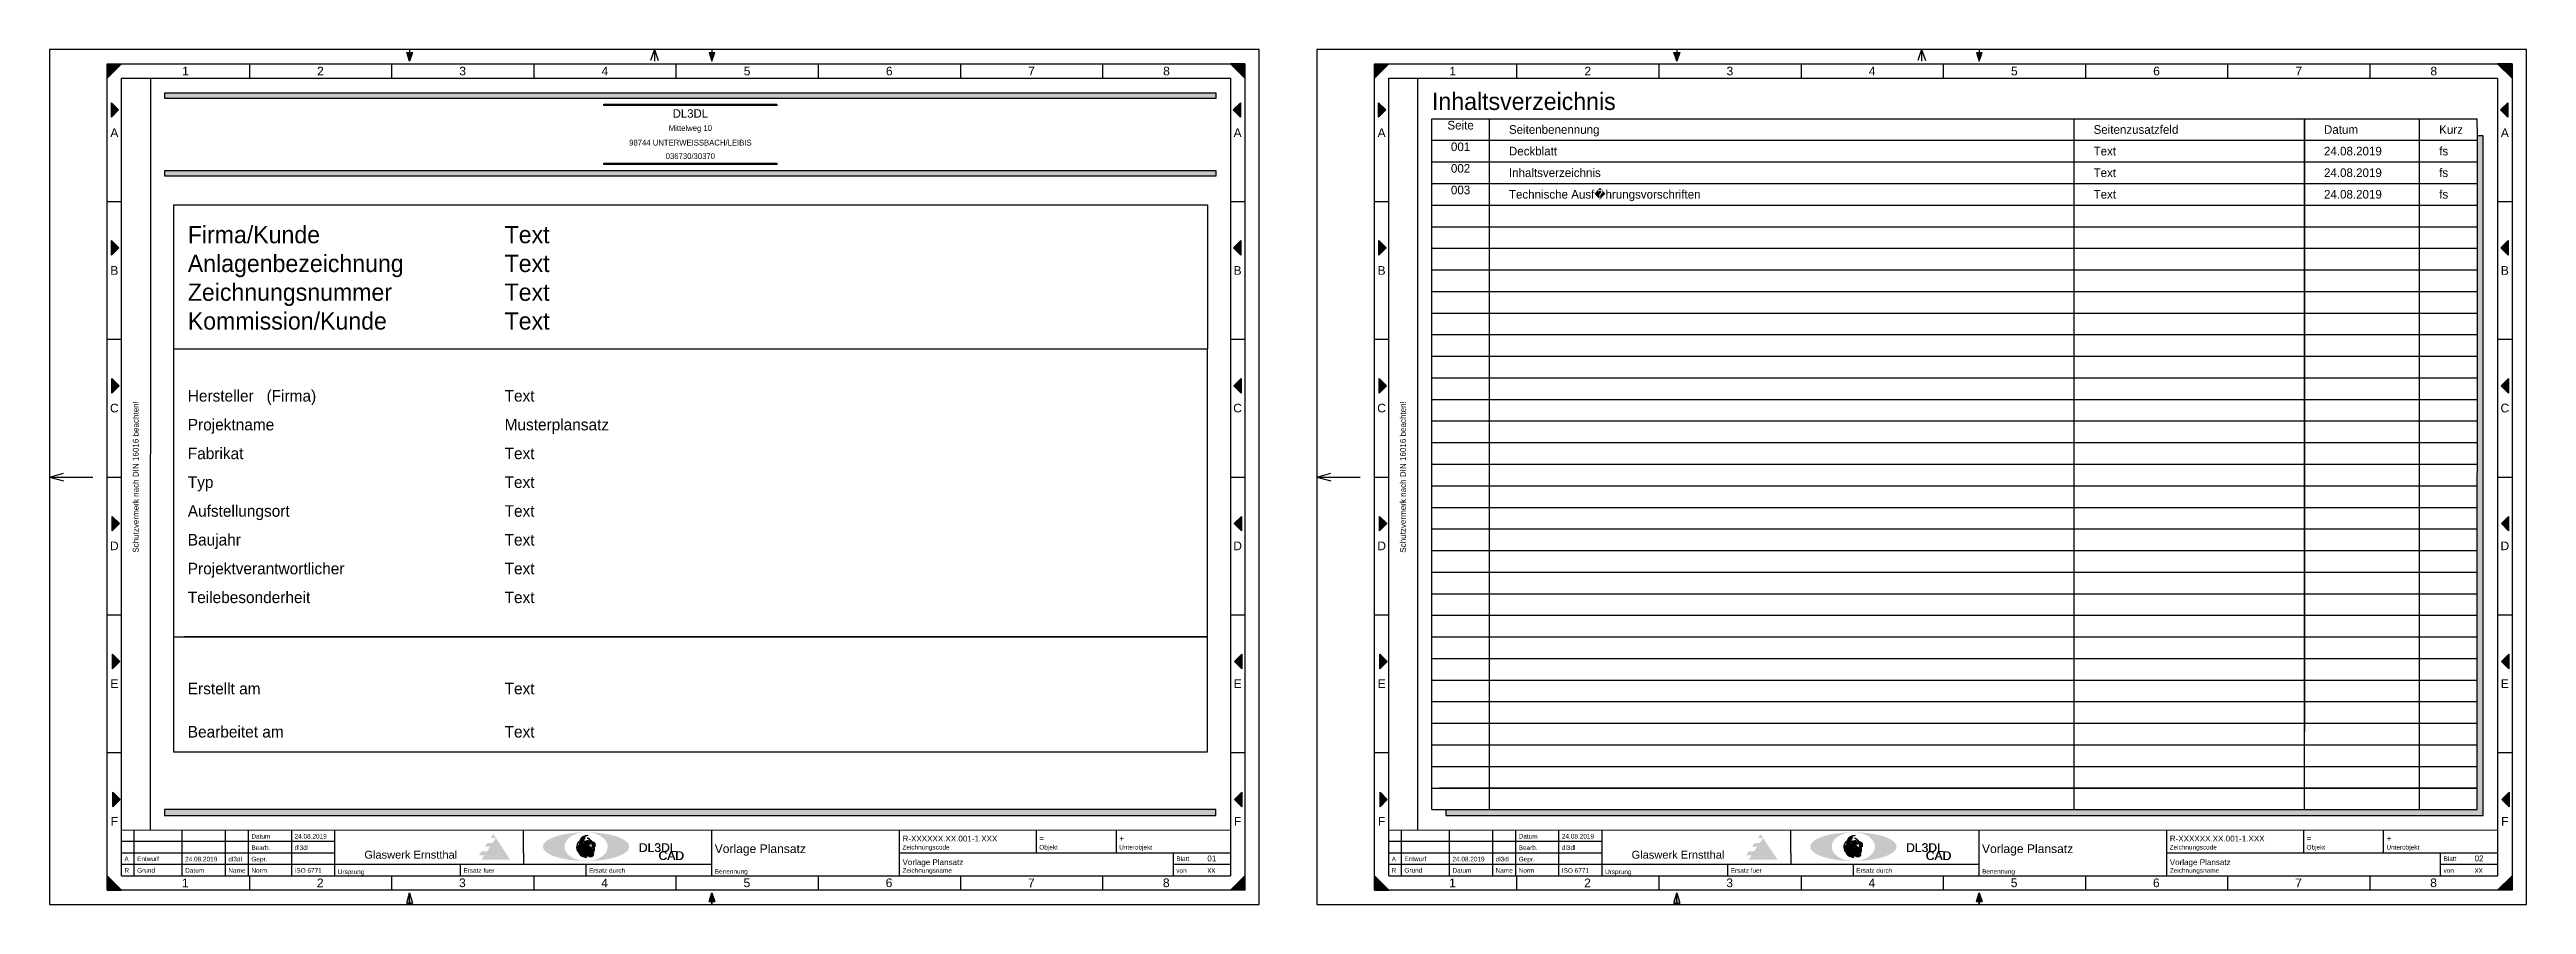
# Model space of a CAD drawing. Header units: millimetres. Extents: x 0 to 1320, y 0 to 297.
# Drawn here: x 0 to 860, y 0 to 297 of the extents above; entities that cross this region are included whole.
import ezdxf
from ezdxf.enums import TextEntityAlignment as Align

# ---------------------------------------------------------------- set-up
doc = ezdxf.new("R2010")
doc.units = ezdxf.units.MM
doc.layers.get('0').update_dxf_attribs({"lineweight": 25, "true_color": 0xffffff})
for name, color, linetype, true_color in [('Blattrand', 2, 'Continuous', 0xffff00), ('DB_Form', 30, 'Continuous', 0xff7f00), ('DB_Logo', 30, 'Continuous', 0xff7f00), ('DB_txt_Vorgabe', 30, 'Continuous', 0xff7f00), ('Dreiecke', 1, 'Continuous', 0xff0000), ('Faltung Lochung', 5, 'Continuous', 0x0000ff), ('Logo', 5, 'Continuous', 0x0000ff), ('Logo GWE1', 78, 'Continuous', 0x132600), ('Logo Text', 1, 'Continuous', 0xff0000), ('Logo_a', 1, 'Continuous', 0xff0000), ('Logo_b', 30, 'Continuous', 0xff7f00), ('Logo_c', 18, 'Continuous', 0x260000), ('pfoenix', 98, 'Continuous', 0x002600), ('PK Text Vorgabe', 1, 'Continuous', 0xff0000), ('Plankopf_elt', 5, 'Continuous', 0x0000ff), ('Rahmen Doppelt', 5, 'Continuous', 0x0000ff), ('Rahmen Raster', 5, 'Continuous', 0x0000ff), ('Rahmen Raster Text', 5, 'Continuous', 0x0000ff), ('Schutzvermerk', 5, 'Continuous', 0x0000ff), ('Zeichnung Raster', 30, 'Continuous', 0xff7f00), ('Zeichnung_Form', 30, 'Continuous', 0xff7f00), ('Zeichnung_txt', 30, 'Continuous', 0xff7f00)]:
    doc.layers.add(name, color=color, linetype=linetype, true_color=true_color)
doc.layers.add('PK Text ausgefuellt', color=98, linetype='Continuous', lineweight=25, true_color=0x002600)
doc.styles.add('textstyle1', font='')
doc.styles.add('textstyle100', font='')
doc.styles.add('textstyle101', font='')
doc.styles.add('textstyle102', font='')
doc.styles.add('textstyle103', font='')
doc.styles.add('textstyle104', font='')
doc.styles.add('textstyle105', font='')
doc.styles.add('textstyle106', font='')
doc.styles.add('textstyle107', font='')
doc.styles.add('textstyle108', font='')
doc.styles.add('textstyle109', font='')
doc.styles.add('textstyle11', font='')
doc.styles.add('textstyle110', font='')
doc.styles.add('textstyle111', font='')
doc.styles.add('textstyle112', font='')
doc.styles.add('textstyle113', font='')
doc.styles.add('textstyle114', font='')
doc.styles.add('textstyle115', font='')
doc.styles.add('textstyle116', font='')
doc.styles.add('textstyle117', font='')
doc.styles.add('textstyle118', font='')
doc.styles.add('textstyle119', font='')
doc.styles.add('textstyle120', font='')
doc.styles.add('textstyle121', font='')
doc.styles.add('textstyle122', font='')
doc.styles.add('textstyle123', font='')
doc.styles.add('textstyle124', font='')
doc.styles.add('textstyle125', font='')
doc.styles.add('textstyle126', font='')
doc.styles.add('textstyle127', font='')
doc.styles.add('textstyle128', font='')
doc.styles.add('textstyle129', font='')
doc.styles.add('textstyle13', font='')
doc.styles.add('textstyle130', font='')
doc.styles.add('textstyle131', font='')
doc.styles.add('textstyle132', font='')
doc.styles.add('textstyle133', font='')
doc.styles.add('textstyle134', font='')
doc.styles.add('textstyle135', font='')
doc.styles.add('textstyle136', font='')
doc.styles.add('textstyle137', font='')
doc.styles.add('textstyle138', font='')
doc.styles.add('textstyle139', font='')
doc.styles.add('textstyle140', font='')
doc.styles.add('textstyle141', font='')
doc.styles.add('textstyle142', font='')
doc.styles.add('textstyle143', font='')
doc.styles.add('textstyle144', font='')
doc.styles.add('textstyle145', font='')
doc.styles.add('textstyle146', font='')
doc.styles.add('textstyle147', font='')
doc.styles.add('textstyle148', font='')
doc.styles.add('textstyle149', font='')
doc.styles.add('textstyle15', font='')
doc.styles.add('textstyle150', font='')
doc.styles.add('textstyle151', font='')
doc.styles.add('textstyle152', font='')
doc.styles.add('textstyle153', font='')
doc.styles.add('textstyle154', font='')
doc.styles.add('textstyle155', font='')
doc.styles.add('textstyle156', font='')
doc.styles.add('textstyle157', font='')
doc.styles.add('textstyle158', font='')
doc.styles.add('textstyle159', font='')
doc.styles.add('textstyle160', font='')
doc.styles.add('textstyle161', font='')
doc.styles.add('textstyle162', font='')
doc.styles.add('textstyle163', font='')
doc.styles.add('textstyle164', font='')
doc.styles.add('textstyle165', font='')
doc.styles.add('textstyle166', font='')
doc.styles.add('textstyle167', font='')
doc.styles.add('textstyle168', font='')
doc.styles.add('textstyle169', font='')
doc.styles.add('textstyle17', font='')
doc.styles.add('textstyle170', font='')
doc.styles.add('textstyle171', font='')
doc.styles.add('textstyle172', font='')
doc.styles.add('textstyle173', font='')
doc.styles.add('textstyle174', font='')
doc.styles.add('textstyle175', font='')
doc.styles.add('textstyle178', font='')
doc.styles.add('textstyle180', font='')
doc.styles.add('textstyle181', font='')
doc.styles.add('textstyle183', font='')
doc.styles.add('textstyle186', font='')
doc.styles.add('textstyle188', font='')
doc.styles.add('textstyle191', font='')
doc.styles.add('textstyle193', font='')
doc.styles.add('textstyle194', font='')
doc.styles.add('textstyle196', font='')
doc.styles.add('textstyle198', font='')
doc.styles.add('textstyle20', font='')
doc.styles.add('textstyle200', font='')
doc.styles.add('textstyle202', font='')
doc.styles.add('textstyle204', font='')
doc.styles.add('textstyle206', font='')
doc.styles.add('textstyle208', font='')
doc.styles.add('textstyle210', font='')
doc.styles.add('textstyle212', font='')
doc.styles.add('textstyle214', font='')
doc.styles.add('textstyle216', font='')
doc.styles.add('textstyle218', font='')
doc.styles.add('textstyle22', font='')
doc.styles.add('textstyle220', font='')
doc.styles.add('textstyle222', font='')
doc.styles.add('textstyle224', font='')
doc.styles.add('textstyle226', font='')
doc.styles.add('textstyle228', font='')
doc.styles.add('textstyle231', font='')
doc.styles.add('textstyle233', font='')
doc.styles.add('textstyle234', font='')
doc.styles.add('textstyle236', font='')
doc.styles.add('textstyle238', font='')
doc.styles.add('textstyle24', font='')
doc.styles.add('textstyle240', font='')
doc.styles.add('textstyle242', font='')
doc.styles.add('textstyle244', font='')
doc.styles.add('textstyle246', font='')
doc.styles.add('textstyle248', font='')
doc.styles.add('textstyle250', font='')
doc.styles.add('textstyle26', font='')
doc.styles.add('textstyle28', font='')
doc.styles.add('textstyle3', font='')
doc.styles.add('textstyle30', font='')
doc.styles.add('textstyle32', font='')
doc.styles.add('textstyle34', font='')
doc.styles.add('textstyle36', font='')
doc.styles.add('textstyle38', font='')
doc.styles.add('textstyle40', font='')
doc.styles.add('textstyle42', font='')
doc.styles.add('textstyle44', font='')
doc.styles.add('textstyle46', font='')
doc.styles.add('textstyle48', font='')
doc.styles.add('textstyle5', font='')
doc.styles.add('textstyle50', font='')
doc.styles.add('textstyle52', font='')
doc.styles.add('textstyle54', font='')
doc.styles.add('textstyle55', font='')
doc.styles.add('textstyle56', font='')
doc.styles.add('textstyle57', font='')
doc.styles.add('textstyle58', font='')
doc.styles.add('textstyle59', font='')
doc.styles.add('textstyle60', font='')
doc.styles.add('textstyle61', font='')
doc.styles.add('textstyle62', font='')
doc.styles.add('textstyle63', font='')
doc.styles.add('textstyle64', font='')
doc.styles.add('textstyle65', font='')
doc.styles.add('textstyle66', font='')
doc.styles.add('textstyle67', font='')
doc.styles.add('textstyle68', font='')
doc.styles.add('textstyle69', font='')
doc.styles.add('textstyle7', font='')
doc.styles.add('textstyle70', font='')
doc.styles.add('textstyle71', font='')
doc.styles.add('textstyle72', font='')
doc.styles.add('textstyle73', font='')
doc.styles.add('textstyle74', font='')
doc.styles.add('textstyle75', font='')
doc.styles.add('textstyle76', font='')
doc.styles.add('textstyle77', font='')
doc.styles.add('textstyle78', font='')
doc.styles.add('textstyle79', font='')
doc.styles.add('textstyle80', font='')
doc.styles.add('textstyle81', font='')
doc.styles.add('textstyle82', font='')
doc.styles.add('textstyle83', font='')
doc.styles.add('textstyle84', font='')
doc.styles.add('textstyle85', font='')
doc.styles.add('textstyle86', font='')
doc.styles.add('textstyle87', font='')
doc.styles.add('textstyle88', font='')
doc.styles.add('textstyle89', font='')
doc.styles.add('textstyle9', font='')
doc.styles.add('textstyle90', font='')
doc.styles.add('textstyle91', font='')
doc.styles.add('textstyle92', font='')
doc.styles.add('textstyle93', font='')
doc.styles.add('textstyle94', font='')
doc.styles.add('textstyle95', font='')
doc.styles.add('textstyle96', font='')
doc.styles.add('textstyle97', font='')
doc.styles.add('textstyle98', font='')
doc.styles.add('textstyle99', font='')
doc.styles.get('textstyle1').set_extended_font_data('Liberation Sans')
doc.styles.get('textstyle100').set_extended_font_data('Liberation Sans')
doc.styles.get('textstyle101').set_extended_font_data('Liberation Sans')
doc.styles.get('textstyle102').set_extended_font_data('Liberation Sans')
doc.styles.get('textstyle103').set_extended_font_data('Liberation Sans')
doc.styles.get('textstyle104').set_extended_font_data('Liberation Sans')
doc.styles.get('textstyle105').set_extended_font_data('Liberation Sans')
doc.styles.get('textstyle106').set_extended_font_data('Liberation Sans')
doc.styles.get('textstyle107').set_extended_font_data('Liberation Sans')
doc.styles.get('textstyle108').set_extended_font_data('Liberation Sans')
doc.styles.get('textstyle109').set_extended_font_data('Liberation Sans')
doc.styles.get('textstyle11').set_extended_font_data('Liberation Sans')
doc.styles.get('textstyle110').set_extended_font_data('Liberation Sans')
doc.styles.get('textstyle111').set_extended_font_data('Liberation Sans')
doc.styles.get('textstyle112').set_extended_font_data('Liberation Sans')
doc.styles.get('textstyle113').set_extended_font_data('Liberation Sans')
doc.styles.get('textstyle114').set_extended_font_data('Liberation Sans')
doc.styles.get('textstyle115').set_extended_font_data('Liberation Sans')
doc.styles.get('textstyle116').set_extended_font_data('Liberation Sans')
doc.styles.get('textstyle117').set_extended_font_data('Liberation Sans')
doc.styles.get('textstyle118').set_extended_font_data('Liberation Sans')
doc.styles.get('textstyle119').set_extended_font_data('Liberation Sans')
doc.styles.get('textstyle120').set_extended_font_data('Liberation Sans')
doc.styles.get('textstyle121').set_extended_font_data('Liberation Sans')
doc.styles.get('textstyle122').set_extended_font_data('Liberation Sans')
doc.styles.get('textstyle123').set_extended_font_data('Liberation Sans')
doc.styles.get('textstyle124').set_extended_font_data('Liberation Sans')
doc.styles.get('textstyle125').set_extended_font_data('Liberation Sans')
doc.styles.get('textstyle126').set_extended_font_data('Liberation Sans')
doc.styles.get('textstyle127').set_extended_font_data('Liberation Sans')
doc.styles.get('textstyle128').set_extended_font_data('Liberation Sans')
doc.styles.get('textstyle129').set_extended_font_data('Liberation Sans')
doc.styles.get('textstyle13').set_extended_font_data('Liberation Sans')
doc.styles.get('textstyle130').set_extended_font_data('Liberation Sans')
doc.styles.get('textstyle131').set_extended_font_data('Liberation Sans')
doc.styles.get('textstyle132').set_extended_font_data('Liberation Sans')
doc.styles.get('textstyle133').set_extended_font_data('Liberation Sans')
doc.styles.get('textstyle134').set_extended_font_data('Liberation Sans')
doc.styles.get('textstyle135').set_extended_font_data('Liberation Sans')
doc.styles.get('textstyle136').set_extended_font_data('LiberationSans-Regular.ttf')
doc.styles.get('textstyle137').set_extended_font_data('Liberation Sans')
doc.styles.get('textstyle138').set_extended_font_data('Liberation Sans')
doc.styles.get('textstyle139').set_extended_font_data('Liberation Sans')
doc.styles.get('textstyle140').set_extended_font_data('Liberation Sans')
doc.styles.get('textstyle141').set_extended_font_data('Liberation Sans')
doc.styles.get('textstyle142').set_extended_font_data('Liberation Sans')
doc.styles.get('textstyle143').set_extended_font_data('Liberation Sans')
doc.styles.get('textstyle144').set_extended_font_data('Liberation Sans')
doc.styles.get('textstyle145').set_extended_font_data('Liberation Sans')
doc.styles.get('textstyle146').set_extended_font_data('Liberation Sans')
doc.styles.get('textstyle147').set_extended_font_data('Liberation Sans')
doc.styles.get('textstyle148').set_extended_font_data('Liberation Sans')
doc.styles.get('textstyle149').set_extended_font_data('Liberation Sans')
doc.styles.get('textstyle15').set_extended_font_data('Liberation Sans')
doc.styles.get('textstyle150').set_extended_font_data('Liberation Sans')
doc.styles.get('textstyle151').set_extended_font_data('Liberation Sans')
doc.styles.get('textstyle152').set_extended_font_data('Liberation Sans')
doc.styles.get('textstyle153').set_extended_font_data('Liberation Sans')
doc.styles.get('textstyle154').set_extended_font_data('textstyle30')
doc.styles.get('textstyle155').set_extended_font_data('textstyle204')
doc.styles.get('textstyle156').set_extended_font_data('textstyle203')
doc.styles.get('textstyle157').set_extended_font_data('textstyle32')
doc.styles.get('textstyle158').set_extended_font_data('textstyle33')
doc.styles.get('textstyle159').set_extended_font_data('textstyle189')
doc.styles.get('textstyle160').set_extended_font_data('textstyle32')
doc.styles.get('textstyle161').set_extended_font_data('textstyle33')
doc.styles.get('textstyle162').set_extended_font_data('textstyle30')
doc.styles.get('textstyle163').set_extended_font_data('textstyle33')
doc.styles.get('textstyle164').set_extended_font_data('textstyle30')
doc.styles.get('textstyle165').set_extended_font_data('textstyle184')
doc.styles.get('textstyle166').set_extended_font_data('textstyle186')
doc.styles.get('textstyle167').set_extended_font_data('textstyle41')
doc.styles.get('textstyle168').set_extended_font_data('textstyle38')
doc.styles.get('textstyle169').set_extended_font_data('textstyle39')
doc.styles.get('textstyle17').set_extended_font_data('Liberation Sans')
doc.styles.get('textstyle170').set_extended_font_data('textstyle32')
doc.styles.get('textstyle171').set_extended_font_data('textstyle190')
doc.styles.get('textstyle172').set_extended_font_data('textstyle193')
doc.styles.get('textstyle173').set_extended_font_data('textstyle192')
doc.styles.get('textstyle174').set_extended_font_data('textstyle195')
doc.styles.get('textstyle175').set_extended_font_data('LiberationSans-Regular.ttf')
doc.styles.get('textstyle178').set_extended_font_data('LiberationSans-Regular.ttf')
doc.styles.get('textstyle180').set_extended_font_data('LiberationSans-Regular.ttf')
doc.styles.get('textstyle181').set_extended_font_data('LiberationSans-Regular.ttf')
doc.styles.get('textstyle183').set_extended_font_data('LiberationSans-Regular.ttf')
doc.styles.get('textstyle186').set_extended_font_data('Liberation Sans')
doc.styles.get('textstyle188').set_extended_font_data('LiberationSans-Regular.ttf')
doc.styles.get('textstyle191').set_extended_font_data('Liberation Sans')
doc.styles.get('textstyle193').set_extended_font_data('Liberation Sans')
doc.styles.get('textstyle194').set_extended_font_data('Liberation Sans')
doc.styles.get('textstyle196').set_extended_font_data('Liberation Sans')
doc.styles.get('textstyle198').set_extended_font_data('LiberationSans-Regular.ttf')
doc.styles.get('textstyle20').set_extended_font_data('Liberation Sans')
doc.styles.get('textstyle200').set_extended_font_data('LiberationSans-Regular.ttf')
doc.styles.get('textstyle202').set_extended_font_data('Liberation Sans')
doc.styles.get('textstyle204').set_extended_font_data('LiberationSans-Regular.ttf')
doc.styles.get('textstyle206').set_extended_font_data('Liberation Sans')
doc.styles.get('textstyle208').set_extended_font_data('LiberationSans-Regular.ttf')
doc.styles.get('textstyle210').set_extended_font_data('Liberation Sans')
doc.styles.get('textstyle212').set_extended_font_data('Liberation Sans')
doc.styles.get('textstyle214').set_extended_font_data('Liberation Sans')
doc.styles.get('textstyle216').set_extended_font_data('Liberation Sans')
doc.styles.get('textstyle218').set_extended_font_data('Liberation Sans')
doc.styles.get('textstyle22').set_extended_font_data('Liberation Sans')
doc.styles.get('textstyle220').set_extended_font_data('Liberation Sans')
doc.styles.get('textstyle222').set_extended_font_data('Liberation Sans')
doc.styles.get('textstyle224').set_extended_font_data('Liberation Sans')
doc.styles.get('textstyle226').set_extended_font_data('Liberation Sans')
doc.styles.get('textstyle228').set_extended_font_data('Liberation Sans')
doc.styles.get('textstyle231').set_extended_font_data('Liberation Sans')
doc.styles.get('textstyle233').set_extended_font_data('Liberation Sans')
doc.styles.get('textstyle234').set_extended_font_data('Liberation Sans')
doc.styles.get('textstyle236').set_extended_font_data('Liberation Sans')
doc.styles.get('textstyle238').set_extended_font_data('Liberation Sans')
doc.styles.get('textstyle24').set_extended_font_data('Liberation Sans')
doc.styles.get('textstyle240').set_extended_font_data('Liberation Sans')
doc.styles.get('textstyle242').set_extended_font_data('Liberation Sans')
doc.styles.get('textstyle244').set_extended_font_data('Liberation Sans')
doc.styles.get('textstyle246').set_extended_font_data('Liberation Sans')
doc.styles.get('textstyle248').set_extended_font_data('Liberation Sans')
doc.styles.get('textstyle250').set_extended_font_data('Liberation Sans')
doc.styles.get('textstyle26').set_extended_font_data('Liberation Sans')
doc.styles.get('textstyle28').set_extended_font_data('Liberation Sans')
doc.styles.get('textstyle3').set_extended_font_data('Liberation Sans')
doc.styles.get('textstyle30').set_extended_font_data('Liberation Sans')
doc.styles.get('textstyle32').set_extended_font_data('Liberation Sans')
doc.styles.get('textstyle34').set_extended_font_data('Liberation Sans')
doc.styles.get('textstyle36').set_extended_font_data('Liberation Sans')
doc.styles.get('textstyle38').set_extended_font_data('Liberation Sans')
doc.styles.get('textstyle40').set_extended_font_data('Liberation Sans')
doc.styles.get('textstyle42').set_extended_font_data('Liberation Sans')
doc.styles.get('textstyle44').set_extended_font_data('Liberation Sans')
doc.styles.get('textstyle46').set_extended_font_data('Liberation Sans')
doc.styles.get('textstyle48').set_extended_font_data('Liberation Sans')
doc.styles.get('textstyle5').set_extended_font_data('Liberation Sans')
doc.styles.get('textstyle50').set_extended_font_data('Liberation Sans')
doc.styles.get('textstyle52').set_extended_font_data('Liberation Sans')
doc.styles.get('textstyle54').set_extended_font_data('Liberation Sans')
doc.styles.get('textstyle55').set_extended_font_data('LiberationSans-Regular.ttf')
doc.styles.get('textstyle56').set_extended_font_data('textstyle109')
doc.styles.get('textstyle57').set_extended_font_data('textstyle112')
doc.styles.get('textstyle58').set_extended_font_data('textstyle111')
doc.styles.get('textstyle59').set_extended_font_data('textstyle108')
doc.styles.get('textstyle60').set_extended_font_data('textstyle118')
doc.styles.get('textstyle61').set_extended_font_data('textstyle110')
doc.styles.get('textstyle62').set_extended_font_data('textstyle124')
doc.styles.get('textstyle63').set_extended_font_data('textstyle121')
doc.styles.get('textstyle64').set_extended_font_data('textstyle122')
doc.styles.get('textstyle65').set_extended_font_data('textstyle120')
doc.styles.get('textstyle66').set_extended_font_data('textstyle117')
doc.styles.get('textstyle67').set_extended_font_data('textstyle114')
doc.styles.get('textstyle68').set_extended_font_data('textstyle119')
doc.styles.get('textstyle69').set_extended_font_data('textstyle116')
doc.styles.get('textstyle7').set_extended_font_data('Liberation Sans')
doc.styles.get('textstyle70').set_extended_font_data('textstyle113')
doc.styles.get('textstyle71').set_extended_font_data('textstyle123')
doc.styles.get('textstyle72').set_extended_font_data('textstyle115')
doc.styles.get('textstyle73').set_extended_font_data('textstyle130')
doc.styles.get('textstyle74').set_extended_font_data('textstyle131')
doc.styles.get('textstyle75').set_extended_font_data('textstyle128')
doc.styles.get('textstyle76').set_extended_font_data('textstyle129')
doc.styles.get('textstyle77').set_extended_font_data('textstyle127')
doc.styles.get('textstyle78').set_extended_font_data('textstyle125')
doc.styles.get('textstyle79').set_extended_font_data('textstyle126')
doc.styles.get('textstyle80').set_extended_font_data('textstyle133')
doc.styles.get('textstyle81').set_extended_font_data('textstyle134')
doc.styles.get('textstyle82').set_extended_font_data('textstyle132')
doc.styles.get('textstyle83').set_extended_font_data('textstyle135')
doc.styles.get('textstyle84').set_extended_font_data('textstyle202')
doc.styles.get('textstyle85').set_extended_font_data('textstyle204')
doc.styles.get('textstyle86').set_extended_font_data('textstyle201')
doc.styles.get('textstyle87').set_extended_font_data('textstyle203')
doc.styles.get('textstyle88').set_extended_font_data('Liberation Sans')
doc.styles.get('textstyle89').set_extended_font_data('LiberationSans-Regular.ttf')
doc.styles.get('textstyle9').set_extended_font_data('Liberation Sans')
doc.styles.get('textstyle90').set_extended_font_data('LiberationSans-Regular.ttf')
doc.styles.get('textstyle91').set_extended_font_data('LiberationSans-Regular.ttf')
doc.styles.get('textstyle92').set_extended_font_data('LiberationSans-Regular.ttf')
doc.styles.get('textstyle93').set_extended_font_data('LiberationSans-Regular.ttf')
doc.styles.get('textstyle94').set_extended_font_data('LiberationSans-Regular.ttf')
doc.styles.get('textstyle95').set_extended_font_data('LiberationSans-Regular.ttf')
doc.styles.get('textstyle96').set_extended_font_data('LiberationSans-Regular.ttf')
doc.styles.get('textstyle97').set_extended_font_data('Liberation Sans')
doc.styles.get('textstyle98').set_extended_font_data('LiberationSans-Regular.ttf')
doc.styles.get('textstyle99').set_extended_font_data('LiberationSans-Regular.ttf')

msp = doc.modelspace()

# ---------------------------------------------------------------- texts
at = {"color": 106, "linetype": 'Continuous', "lineweight": 25, "ltscale": 0.5, "true_color": 0x004c13, "char_height": 2.75, "width": 34.1413, "attachment_point": 1}
for insert, style in [((109.3, 18.67), 'textstyle88'), ((549.3, 18.67), 'textstyle186')]:
    msp.add_mtext('{Glaswerk Ernstthal}', dxfattribs=dict(at, insert=insert, style=style))
at = {"layer": 'DB_Logo', "linetype": 'BYBLOCK'}
for s, height, style, p in [('DL3DL', 2.954, 'textstyle87', (222.5, 273.3)), ('Mittelweg 10', 2, 'textstyle86', (222.5, 268.71)), ('98744 UNTERWEISSBACH/LEIBIS', 2, 'textstyle84', (222.5, 263.65)), ('036730/30370', 2, 'textstyle85', (222.5, 258.95))]:
    msp.add_text(s, height=height, rotation=360, dxfattribs=dict(at, style=style)).set_placement(p, align=Align.CENTER)
at = {"layer": 'DB_txt_Vorgabe', "linetype": 'BYBLOCK'}
for s, height, style, p in [('Firma/Kunde', 6, 'textstyle62', (48, 229.7)), ('Text', 6, 'textstyle59', (158, 229.7)), ('Anlagenbezeichnung', 6, 'textstyle63', (48, 219.7)), ('Text', 6, 'textstyle58', (158, 219.7)), ('Zeichnungsnummer', 6, 'textstyle64', (48, 209.7)), ('Text', 6, 'textstyle61', (158, 209.7)), ('Kommission/Kunde', 6, 'textstyle77', (48, 199.7)), ('Text', 6, 'textstyle60', (158, 199.7)), ('Hersteller   (Firma)', 4, 'textstyle78', (48, 174.7)), ('Text', 4, 'textstyle66', (158, 174.7)), ('Projektname', 4, 'textstyle79', (48, 164.7)), ('Musterplansatz', 4, 'textstyle65', (158, 164.7)), ('Fabrikat', 4, 'textstyle73', (48, 154.7)), ('Text', 4, 'textstyle68', (158, 154.7)), ('Typ', 4, 'textstyle74', (48, 144.7)), ('Text', 4, 'textstyle67', (158, 144.7)), ('Aufstellungsort', 4, 'textstyle75', (48, 134.7)), ('Text', 4, 'textstyle70', (158, 134.7)), ('Baujahr', 4, 'textstyle76', (48, 124.7)), ('Text', 4, 'textstyle69', (158, 124.7)), ('Projektverantwortlicher', 4, 'textstyle80', (48, 114.7)), ('Text', 4, 'textstyle72', (158, 114.7)), ('Teilebesonderheit', 4, 'textstyle81', (48, 104.7)), ('Text', 4, 'textstyle71', (158, 104.7)), ('Erstellt am', 4, 'textstyle82', (48, 73)), ('Text', 4, 'textstyle57', (158, 73)), ('Bearbeitet am', 4, 'textstyle83', (48, 58)), ('Text', 4, 'textstyle56', (158, 58))]:
    msp.add_text(s, height=height, dxfattribs=dict(at, style=style)).set_placement(p)
at = {"layer": 'Logo', "linetype": 'BYBLOCK'}
for s, style, p in [('DL3DL', 'textstyle89', (204.68, 18.22)), ('CAD', 'textstyle90', (211.54, 15.45)), ('DL3DL', 'textstyle178', (644.68, 18.22)), ('CAD', 'textstyle180', (651.54, 15.45))]:
    msp.add_text(s, height=3, dxfattribs=dict(at, style=style)).set_placement(p)
at = {"layer": 'Logo Text', "linetype": 'BYBLOCK'}
for s, style, p in [('DL3DL', 'textstyle91', (204.58, 18.29)), ('CAD', 'textstyle92', (211.39, 15.49)), ('DL3DL', 'textstyle181', (644.58, 18.29)), ('CAD', 'textstyle183', (651.39, 15.49))]:
    msp.add_text(s, height=3, dxfattribs=dict(at, style=style)).set_placement(p)
at = {"layer": 'PK Text ausgefuellt'}
for s, insert, char_height, attachment_point, style in [('dl3dl', (85.08, 18.92), 1.6, 7, 'textstyle109'), ('24.08.2019', (85.08, 22.88), 1.6, 7, 'textstyle113'), ('Vorlage Plansatz', (230.95, 18.92), 3, 4, 'textstyle103'), ('R-XXXXXX.XX.001-1.XXX', (296.16, 22.88), 2, 4, 'textstyle96'), ('=', (343.69, 22.88), 2, 4, 'textstyle98'), ('+', (371.44, 22.88), 2, 4, 'textstyle99'), ('dl3dl', (525.08, 18.92), 1.6, 7, 'textstyle233'), ('24.08.2019', (525.08, 22.88), 1.6, 7, 'textstyle214'), ('Vorlage Plansatz', (670.95, 18.92), 3, 4, 'textstyle206'), ('R-XXXXXX.XX.001-1.XXX', (736.16, 22.88), 2, 4, 'textstyle208'), ('=', (783.69, 22.88), 2, 4, 'textstyle204'), ('+', (811.44, 22.88), 2, 4, 'textstyle198'), ('A', (26, 14.96), 1.6, 7, 'textstyle110'), ('Entwurf', (30.4, 15.03), 1.6, 7, 'textstyle111'), ('24.08.2019', (47.08, 14.96), 1.6, 7, 'textstyle112'), ('dl3dl', (62.08, 14.96), 1.6, 7, 'textstyle107'), ('ISO 6771', (85.08, 11), 1.6, 7, 'textstyle108'), ('Vorlage Plansatz', (296.15, 14.39), 2, 4, 'textstyle97'), ('xx', (402, 12), 2, 4, 'textstyle93'), ('01', (402, 16), 2, 4, 'textstyle94'), ('A', (466, 14.96), 1.6, 7, 'textstyle224'), ('Entwurf', (470.4, 15.03), 1.6, 7, 'textstyle218'), ('24.08.2019', (487.08, 14.96), 1.6, 7, 'textstyle220'), ('dl3dl', (502.08, 14.96), 1.6, 7, 'textstyle216'), ('ISO 6771', (525.08, 11), 1.6, 7, 'textstyle231'), ('Vorlage Plansatz', (736.15, 14.39), 2, 4, 'textstyle202'), ('xx', (842, 12), 2, 4, 'textstyle200'), ('02', (842, 16), 2, 4, 'textstyle175')]:
    msp.add_mtext(s, dxfattribs=dict(at, insert=insert, char_height=char_height, attachment_point=attachment_point, style=style))
at = {"layer": 'PK Text Vorgabe', "char_height": 1.6}
for s, insert, attachment_point, style in [('Datum', (70.08, 22.88), 7, 'textstyle121'), ('Bearb.', (70.08, 18.92), 7, 'textstyle120'), ('Zeichnungscode', (296.1, 20.69), 1, 'textstyle105'), ('Objekt', (343.63, 20.69), 1, 'textstyle106'), ('Unterobjekt', (371.38, 20.69), 1, 'textstyle100'), ('Datum', (510.08, 22.88), 7, 'textstyle236'), ('Bearb.', (510.08, 18.92), 7, 'textstyle242'), ('Zeichnungscode', (736.1, 20.69), 1, 'textstyle196'), ('Objekt', (783.63, 20.69), 1, 'textstyle191'), ('Unterobjekt', (811.38, 20.69), 1, 'textstyle193'), ('R', (26.01, 12.63), 1, 'textstyle123'), ('Grund', (30.41, 12.7), 1, 'textstyle122'), ('Datum', (47.09, 12.63), 1, 'textstyle124'), ('Name', (62.09, 12.63), 1, 'textstyle125'), ('Gepr.', (70.09, 14.48), 7, 'textstyle119'), ('Norm', (70.09, 12.63), 1, 'textstyle118'), ('Ursprung', (100.08, 12.17), 1, 'textstyle117'), ('Ersatz fuer', (143.69, 12.63), 1, 'textstyle116'), ('Ersatz durch', (187.3, 12.63), 1, 'textstyle115'), ('Benennung', (230.98, 12.29), 1, 'textstyle114'), ('Zeichnungsname', (296.17, 12.63), 1, 'textstyle104'), ('von', (391.21, 12.63), 1, 'textstyle102'), ('Blatt', (391.23, 16.7), 1, 'textstyle101'), ('R', (466.01, 12.63), 1, 'textstyle248'), ('Grund', (470.41, 12.7), 1, 'textstyle234'), ('Datum', (487.09, 12.63), 1, 'textstyle250'), ('Name', (502.09, 12.63), 1, 'textstyle244'), ('Gepr.', (510.09, 14.48), 7, 'textstyle240'), ('Norm', (510.09, 12.63), 1, 'textstyle246'), ('Ursprung', (540.08, 12.17), 1, 'textstyle222'), ('Ersatz fuer', (583.69, 12.63), 1, 'textstyle228'), ('Ersatz durch', (627.3, 12.63), 1, 'textstyle226'), ('Benennung', (670.98, 12.29), 1, 'textstyle238'), ('Zeichnungsname', (736.17, 12.63), 1, 'textstyle194'), ('von', (831.21, 12.63), 1, 'textstyle212'), ('Blatt', (831.23, 16.7), 1, 'textstyle210')]:
    msp.add_mtext(s, dxfattribs=dict(at, insert=insert, attachment_point=attachment_point, style=style))
at = {"layer": 'Rahmen Raster Text', "char_height": 3, "attachment_point": 5}
for s, insert, style in [('1', (47.19, 289.5), 'textstyle137'), ('2', (94.06, 289.5), 'textstyle133'), ('3', (143.44, 289.5), 'textstyle135'), ('4', (192.81, 289.5), 'textstyle151'), ('5', (242.19, 289.5), 'textstyle153'), ('6', (291.56, 289.5), 'textstyle147'), ('7', (340.94, 289.5), 'textstyle149'), ('8', (387.81, 289.5), 'textstyle142'), ('1', (487.19, 289.5), 'textstyle52'), ('2', (534.06, 289.5), 'textstyle32'), ('3', (583.44, 289.5), 'textstyle28'), ('4', (632.81, 289.5), 'textstyle24'), ('5', (682.19, 289.5), 'textstyle20'), ('6', (731.56, 289.5), 'textstyle48'), ('7', (780.94, 289.5), 'textstyle44'), ('8', (827.81, 289.5), 'textstyle46'), ('A', (22.5, 268.08), 'textstyle145'), ('A', (412.5, 268.08), 'textstyle144'), ('A', (462.5, 268.08), 'textstyle36'), ('A', (852.5, 268.08), 'textstyle42'), ('B', (22.5, 220.25), 'textstyle139'), ('B', (412.5, 220.25), 'textstyle138'), ('B', (462.5, 220.25), 'textstyle13'), ('B', (852.5, 220.25), 'textstyle38'), ('C', (22.5, 172.42), 'textstyle141'), ('C', (412.5, 172.42), 'textstyle140'), ('C', (462.5, 172.42), 'textstyle9'), ('C', (852.5, 172.42), 'textstyle15'), ('D', (22.5, 124.58), 'textstyle129'), ('D', (412.5, 124.58), 'textstyle128'), ('D', (462.5, 124.58), 'textstyle5'), ('D', (852.5, 124.58), 'textstyle11'), ('E', (22.5, 76.75), 'textstyle131'), ('E', (412.5, 76.75), 'textstyle130'), ('E', (462.5, 76.75), 'textstyle1'), ('E', (852.5, 76.75), 'textstyle7'), ('F', (22.5, 28.92), 'textstyle127'), ('F', (412.5, 28.92), 'textstyle126'), ('F', (462.5, 28.92), 'textstyle17'), ('F', (852.5, 28.92), 'textstyle3'), ('1', (47.11, 7.51), 'textstyle136'), ('2', (93.99, 7.51), 'textstyle132'), ('3', (143.36, 7.51), 'textstyle134'), ('4', (192.74, 7.51), 'textstyle150'), ('5', (242.11, 7.51), 'textstyle152'), ('6', (291.49, 7.51), 'textstyle146'), ('7', (340.86, 7.51), 'textstyle148'), ('8', (387.74, 7.51), 'textstyle143'), ('1', (487.11, 7.51), 'textstyle55'), ('2', (533.99, 7.51), 'textstyle54'), ('3', (583.36, 7.51), 'textstyle34'), ('4', (632.74, 7.51), 'textstyle30'), ('5', (682.11, 7.51), 'textstyle26'), ('6', (731.49, 7.51), 'textstyle22'), ('7', (780.86, 7.51), 'textstyle50'), ('8', (827.74, 7.51), 'textstyle40')]:
    msp.add_mtext(s, dxfattribs=dict(at, insert=insert, style=style))
at = {"layer": 'Schutzvermerk', "char_height": 2, "attachment_point": 2, "rotation": 90}
for insert, style in [((28.92, 148.53), 'textstyle95'), ((468.92, 148.53), 'textstyle188')]:
    msp.add_mtext('Schutzvermerk nach DIN 16016 beachten!', dxfattribs=dict(at, insert=insert, style=style))
at = {"layer": 'Zeichnung_txt', "linetype": 'BYBLOCK', "style": 'textstyle165'}
msp.add_text('Inhaltsverzeichnis', height=6, dxfattribs=at).set_placement((480, 282), align=Align.TOP_LEFT)
at = {"layer": 'Zeichnung_txt', "linetype": 'BYBLOCK'}
for s, style, p in [('Seite', 'textstyle171', (489.92, 269.21)), ('001', 'textstyle172', (489.92, 261.71)), ('002', 'textstyle166', (489.92, 254.21)), ('003', 'textstyle155', (489.92, 246.71))]:
    msp.add_text(s, height=3, dxfattribs=dict(at, style=style)).set_placement(p, align=Align.CENTER)
for s, style, p in [('Seitenbenennung', 'textstyle173', (506.7, 267.71)), ('Seitenzusatzfeld', 'textstyle167', (709.7, 267.71)), ('Datum', 'textstyle168', (789.7, 267.71)), ('Kurz', 'textstyle169', (829.7, 267.71)), ('Deckblatt', 'textstyle174', (506.7, 260.21)), ('Text', 'textstyle170', (709.7, 260.21)), ('24.08.2019', 'textstyle163', (789.7, 260.21)), ('fs', 'textstyle164', (829.7, 260.21)), ('Inhaltsverzeichnis', 'textstyle159', (506.7, 252.71)), ('Text', 'textstyle160', (709.7, 252.71)), ('24.08.2019', 'textstyle161', (789.7, 252.71)), ('fs', 'textstyle162', (829.7, 252.71)), ('Technische Ausf�hrungsvorschriften', 'textstyle156', (506.7, 245.21)), ('Text', 'textstyle157', (709.7, 245.21)), ('24.08.2019', 'textstyle158', (789.7, 245.21)), ('fs', 'textstyle154', (829.7, 245.21))]:
    msp.add_text(s, height=3, dxfattribs=dict(at, style=style)).set_placement(p)

# ---------------------------------------------------------------- hatches: boundary and pattern name
at = {"layer": 'DB_Form', "linetype": 'BYBLOCK'}
h = msp.add_hatch(color=256, dxfattribs=at)
edge = h.paths.add_edge_path()
h.paths.add_polyline_path([(405, 280), (405, 282), (40, 282), (40, 280)])
h = msp.add_hatch(color=256, dxfattribs=at)
edge = h.paths.add_edge_path()
h.paths.add_polyline_path([(405, 253), (405, 255), (40, 255), (40, 253)])
h = msp.add_hatch(color=256, dxfattribs=at)
edge = h.paths.add_edge_path()
h.paths.add_polyline_path([(404.92, 30.96), (404.92, 32.96), (39.92, 32.96), (39.92, 30.96)])
at = {"layer": 'DB_Logo', "linetype": 'BYBLOCK'}
h = msp.add_hatch(color=256, dxfattribs=at)
edge = h.paths.add_edge_path()
h.paths.add_polyline_path([(252.5, 277.5), (252.5, 278), (222.5, 278), (192.5, 278), (192.5, 277.5)])
h = msp.add_hatch(color=256, dxfattribs=at)
edge = h.paths.add_edge_path()
h.paths.add_polyline_path([(252.5, 257), (252.5, 257.5), (222.5, 257.5), (192.5, 257.5), (192.5, 257)])
at = {"layer": 'Dreiecke'}
for points in [[(21.47, 273.47), (24, 276), (21.47, 278.53)], [(413.53, 278.53), (411, 276), (413.53, 273.47)], [(461.47, 273.47), (464, 276), (461.47, 278.53)], [(853.53, 278.53), (851, 276), (853.53, 273.47)], [(21.56, 225.56), (24.1, 228.1), (21.56, 230.63)], [(413.63, 230.63), (411.1, 228.1), (413.63, 225.56)], [(461.56, 225.56), (464.1, 228.1), (461.56, 230.63)], [(853.63, 230.63), (851.1, 228.1), (853.63, 225.56)], [(21.66, 177.66), (24.19, 180.2), (21.66, 182.73)], [(413.73, 182.73), (411.19, 180.2), (413.73, 177.66)], [(461.66, 177.66), (464.19, 180.2), (461.66, 182.73)], [(853.73, 182.73), (851.19, 180.2), (853.73, 177.66)], [(21.76, 129.76), (24.29, 132.3), (21.76, 134.83)], [(413.82, 134.83), (411.29, 132.3), (413.82, 129.76)], [(461.76, 129.76), (464.29, 132.3), (461.76, 134.83)], [(853.82, 134.83), (851.29, 132.3), (853.82, 129.76)], [(21.85, 81.86), (24.39, 84.39), (21.85, 86.93)], [(413.92, 86.93), (411.39, 84.39), (413.92, 81.86)], [(461.85, 81.86), (464.39, 84.39), (461.85, 86.93)], [(853.92, 86.93), (851.39, 84.39), (853.92, 81.86)], [(21.95, 33.96), (24.48, 36.49), (21.95, 39.03)], [(414.02, 39.03), (411.48, 36.49), (414.02, 33.96)], [(461.95, 33.96), (464.48, 36.49), (461.95, 39.03)], [(854.02, 39.03), (851.48, 36.49), (854.02, 33.96)]]:
    msp.add_hatch(color=256, dxfattribs=at).paths.add_polyline_path(points)
at = {"layer": 'Faltung Lochung'}
for points in [[(126, 296), (125, 293), (124, 296)], [(229, 296), (230, 293), (231, 296)], [(566, 296), (565, 293), (564, 296)], [(669, 296), (670, 293), (671, 296)], [(229, 1), (230, 4), (231, 1)], [(669, 1), (670, 4), (671, 1)]]:
    msp.add_hatch(color=256, dxfattribs=at).paths.add_polyline_path(points)
h = msp.add_hatch(color=256, dxfattribs=at)
h.paths.add_polyline_path([(124, 0.5), (125, 4), (126, 0.5)])
h.paths.add_polyline_path([(229, 1), (230, 4), (231, 1)])
h = msp.add_hatch(color=256, dxfattribs=at)
h.paths.add_polyline_path([(564, 0.5), (565, 4), (566, 0.5)])
h.paths.add_polyline_path([(669, 1), (670, 4), (671, 1)])
at = {"layer": 'Logo GWE1', "linetype": 'Continuous', "lineweight": 25, "ltscale": 0.5, "true_color": 0x004c13}
for points in [[(154.08, 24.43), (153.16, 23.09), (154.97, 23.09), (153.84, 21.4), (152.01, 21.4), (151.14, 20.13), (152.99, 20.13), (151.9, 18.49), (150.02, 18.49), (149.15, 17.13), (150.99, 17.13), (149.96, 15.58), (159.95, 15.58)], [(594.08, 24.43), (593.16, 23.09), (594.97, 23.09), (593.84, 21.4), (592.01, 21.4), (591.14, 20.13), (592.99, 20.13), (591.9, 18.49), (590.02, 18.49), (589.15, 17.13), (590.99, 17.13), (589.96, 15.58), (599.95, 15.58)]]:
    msp.add_hatch(color=106, dxfattribs=at).paths.add_polyline_path(points)
at = {"layer": 'Logo_a'}
h = msp.add_hatch(color=256, dxfattribs=at)
edge = h.paths.add_edge_path()
edge.add_ellipse((186.3, 20.09), major_axis=(12.5, 0), ratio=0.4, start_angle=0, end_angle=360)
edge = h.paths.add_edge_path()
edge.add_ellipse((186.3, 20.09), major_axis=(10, 0), ratio=0.5, start_angle=0, end_angle=360)
h = msp.add_hatch(color=256, dxfattribs=at)
edge = h.paths.add_edge_path()
edge.add_ellipse((626.3, 20.09), major_axis=(12.5, 0), ratio=0.4, start_angle=0, end_angle=360)
edge = h.paths.add_edge_path()
edge.add_ellipse((626.3, 20.09), major_axis=(10, 0), ratio=0.5, start_angle=0, end_angle=360)
at = {"layer": 'Logo_b'}
h = msp.add_hatch(color=256, dxfattribs=at)
edge = h.paths.add_edge_path()
edge.add_ellipse((186.3, 20.09), major_axis=(10, 0), ratio=0.5, start_angle=0, end_angle=360)
edge = h.paths.add_edge_path()
edge.add_ellipse((186.3, 20.09), major_axis=(7.5, 0), ratio=0.666667, start_angle=0, end_angle=360)
h = msp.add_hatch(color=256, dxfattribs=at)
edge = h.paths.add_edge_path()
edge.add_ellipse((626.3, 20.09), major_axis=(10, 0), ratio=0.5, start_angle=0, end_angle=360)
edge = h.paths.add_edge_path()
edge.add_ellipse((626.3, 20.09), major_axis=(7.5, 0), ratio=0.666667, start_angle=0, end_angle=360)
at = {"layer": 'Logo_c'}
h = msp.add_hatch(color=256, dxfattribs=at)
edge = h.paths.add_edge_path()
edge.add_ellipse((186.3, 20.09), major_axis=(12.5, 0), ratio=0.4, start_angle=0, end_angle=360)
edge = h.paths.add_edge_path()
edge.add_ellipse((186.3, 20.09), major_axis=(15, 0), ratio=0.333333, start_angle=0, end_angle=360)
h = msp.add_hatch(color=256, dxfattribs=at)
edge = h.paths.add_edge_path()
edge.add_ellipse((626.3, 20.09), major_axis=(12.5, 0), ratio=0.4, start_angle=0, end_angle=360)
edge = h.paths.add_edge_path()
edge.add_ellipse((626.3, 20.09), major_axis=(15, 0), ratio=0.333333, start_angle=0, end_angle=360)
at = {"layer": 'pfoenix'}
h = msp.add_hatch(color=256, dxfattribs=at)
edge = h.paths.add_edge_path()
edge.add_spline(control_points=[(183.82, 21.9), (182.49, 20.64), (183.14, 18.52), (183.43, 18.37)], knot_values=[0, 0, 0, 0, 1, 1, 1, 1], degree=3, periodic=0)
edge.add_spline(control_points=[(183.43, 18.37), (183.34, 18.45), (182.69, 20.57), (183.82, 21.9)], knot_values=[0, 0, 0, 0, 1, 1, 1, 1], degree=3, periodic=0)
h = msp.add_hatch(color=256, dxfattribs=at)
edge = h.paths.add_edge_path()
edge.add_spline(control_points=[(185.63, 19.61), (185.96, 19.4), (185.73, 19.01), (185.73, 19.01), (185.73, 19.01), (185.81, 18.81), (186.33, 18.8), (186.25, 19.29), (186.15, 19.61), (185.72, 20.04), (185.38, 20.33), (185.25, 20.72), (185.51, 21.12), (185.92, 21.39), (186, 21.5), (185.94, 21.64), (185.7, 21.63), (185.49, 21.58), (185.31, 21.67), (185.35, 21.97), (185.63, 22.1), (185.63, 22.12), (185.63, 22.1), (185.56, 21.98), (185.44, 21.89), (185.54, 21.8), (185.86, 21.89), (186.23, 22.09), (186.9, 22.23), (187.15, 22.2), (187.18, 22.14), (187.21, 21.92), (187.13, 21.75), (187.46, 21.78), (187.69, 21.68), (187.88, 21.48), (187.84, 21.17), (187.62, 20.89), (187.53, 20.82), (187.53, 20.82), (187.5, 20.98), (187.45, 21.16), (187.25, 21.2), (186.98, 21.15), (186.86, 20.89), (186.87, 20.56), (187.11, 20.46), (187.6, 20.29), (187.84, 19.99)], knot_values=[0, 0, 0, 0, 1, 2, 3, 4, 5, 6, 7, 8, 9, 10, 11, 12, 13, 14, 15, 16, 17, 18, 19, 20, 21, 22, 23, 24, 25, 26, 27, 28, 29, 30, 31, 32, 33, 34, 35, 36, 37, 38, 39, 40, 41, 42, 43, 44, 45, 46, 46, 46, 46], degree=3, periodic=0)
edge.add_spline(control_points=[(187.84, 19.99), (188.06, 19.6), (188.22, 19.06), (188.13, 18.53), (187.94, 18.06), (187.77, 17.77), (187.77, 17.77), (188.34, 18.11), (188.49, 18.69), (188.48, 19.14), (188.43, 19.27), (188.6, 18.97), (188.62, 18.44), (188.51, 18.1), (188.05, 17.25), (187.56, 16.93), (187.02, 16.78), (186.37, 16.78), (185.95, 16.98), (185.95, 16.98), (185.95, 16.98)], knot_values=[0, 0, 0, 0, 1, 2, 3, 4, 5, 6, 7, 8, 9, 10, 11, 12, 13, 14, 15, 16, 17, 18, 18, 18, 18], degree=3, periodic=0)
edge.add_spline(control_points=[(185.95, 16.98), (185.95, 16.98), (185.9, 16.95), (182.69, 20.64), (186.02, 23.3)], knot_values=[0, 0, 0, 0, 1, 2, 2, 2, 2], degree=3, periodic=0)
edge.add_spline(control_points=[(186.02, 23.3), (184.56, 21.4), (185.63, 19.61), (185.63, 19.61), (185.63, 19.61), (185.63, 19.61), (185.63, 19.61)], knot_values=[0, 0, 0, 0, 1, 2, 3, 4, 4, 4, 4], degree=3, periodic=0)
h = msp.add_hatch(color=256, dxfattribs=at)
edge = h.paths.add_edge_path()
edge.add_spline(control_points=[(185.53, 23.35), (183.88, 20.14), (185.42, 16.81), (185.41, 16.79), (185.41, 16.79), (183.03, 20.19), (185.53, 23.35), (185.53, 23.35), (185.53, 23.35)], knot_values=[0, 0, 0, 0, 1, 2, 3, 4, 5, 6, 6, 6, 6], degree=3, periodic=0)
h = msp.add_hatch(color=256, dxfattribs=at)
edge = h.paths.add_edge_path()
edge.add_spline(control_points=[(183.67, 20.57), (183.75, 17.43), (186.48, 16.35), (186.48, 16.35), (186.48, 16.35), (183.41, 17.11), (183.69, 20.53), (183.69, 20.53), (183.67, 20.57)], knot_values=[0, 0, 0, 0, 1, 2, 3, 4, 5, 6, 6, 6, 6], degree=3, periodic=0)
h = msp.add_hatch(color=256, dxfattribs=at)
edge = h.paths.add_edge_path()
edge.add_spline(control_points=[(186.87, 23.95), (184.67, 23.42), (183.85, 21.3), (183.85, 21.3)], knot_values=[0, 0, 0, 0, 1, 1, 1, 1], degree=3, periodic=0)
edge.add_spline(control_points=[(183.85, 21.3), (183.88, 21.46), (184.18, 23.94), (186.87, 23.95)], knot_values=[0, 0, 0, 0, 1, 1, 1, 1], degree=3, periodic=0)
h = msp.add_hatch(color=256, dxfattribs=at)
edge = h.paths.add_edge_path()
edge.add_spline(control_points=[(188.34, 20.8), (188.38, 20.53), (188.41, 20.32), (188.44, 19.98), (188.44, 19.73), (188.44, 19.73), (188.44, 19.73), (188.56, 20.08), (188.56, 20.5), (188.47, 21.24), (188.24, 21.91), (188.03, 22.25), (187.47, 22.71), (186.72, 23.04), (186.72, 23.04), (186.72, 23.04)], knot_values=[0, 0, 0, 0, 1, 2, 3, 4, 5, 6, 7, 8, 9, 10, 11, 12, 13, 13, 13, 13], degree=3, periodic=0)
edge.add_spline(control_points=[(186.72, 23.04), (187.17, 22.81), (187.43, 22.55), (187.7, 22.21), (187.97, 21.85), (188.22, 21.28), (188.34, 20.8)], knot_values=[0, 0, 0, 0, 1, 2, 3, 4, 4, 4, 4], degree=3, periodic=0)
h = msp.add_hatch(color=256, dxfattribs=at)
edge = h.paths.add_edge_path()
edge.add_spline(control_points=[(187.35, 16.64), (187.65, 16.52), (188.14, 16.51), (188.41, 16.59), (188.66, 16.86), (188.81, 17.24), (188.83, 17.52), (188.86, 17.64), (188.86, 17.64), (188.86, 17.64), (188.76, 17.39), (188.68, 17.31), (188.48, 17.06), (188.27, 16.92), (188.07, 16.83), (187.76, 16.73), (187.46, 16.71), (187.35, 16.71), (187.24, 16.72), (187.24, 16.71), (187.24, 16.71), (187.3, 16.66), (187.35, 16.64), (187.35, 16.64), (187.35, 16.64)], knot_values=[0, 0, 0, 0, 1, 2, 3, 4, 5, 6, 7, 8, 9, 10, 11, 12, 13, 14, 15, 16, 17, 18, 19, 20, 21, 22, 22, 22, 22], degree=3, periodic=0)
h = msp.add_hatch(color=256, dxfattribs=at)
edge = h.paths.add_edge_path()
edge.add_spline(control_points=[(189.05, 19.01), (189.03, 18.59), (188.9, 18.03), (188.72, 17.71), (188.33, 17.34), (188.1, 17.12), (188.1, 17.12), (188.26, 17.41), (188.48, 17.76), (188.61, 18.11), (188.62, 18.44), (188.47, 19.2)], knot_values=[0, 0, 0, 0, 1, 2, 3, 4, 5, 6, 7, 8, 9, 9, 9, 9], degree=3, periodic=0)
edge.add_spline(control_points=[(188.47, 19.2), (188.68, 19.31), (188.72, 19.54), (188.75, 20.24), (188.71, 20.87), (188.69, 21.21), (188.47, 21.88), (188.34, 21.97), (188.72, 21.49), (188.84, 21.16), (188.97, 20.69), (189.04, 20.23), (189.07, 19.6), (189.05, 19.01)], knot_values=[0, 0, 0, 0, 1, 2, 3, 4, 5, 6, 7, 8, 9, 10, 11, 11, 11, 11], degree=3, periodic=0)
h = msp.add_hatch(color=256, dxfattribs=at)
edge = h.paths.add_edge_path()
edge.add_spline(control_points=[(189.35, 19.97), (189.34, 20.41), (189.28, 20.7), (189.21, 21.03), (189.08, 21.3), (188.78, 21.72), (188.78, 21.72), (188.78, 21.72)], knot_values=[0, 0, 0, 0, 1, 2, 3, 4, 5, 5, 5, 5], degree=3, periodic=0)
edge.add_spline(control_points=[(188.78, 21.72), (189.48, 21.38), (189.35, 19.97), (189.35, 19.97), (189.35, 19.97)], knot_values=[0, 0, 0, 0, 1, 2, 2, 2, 2], degree=3, periodic=0)
h = msp.add_hatch(color=256, dxfattribs=at)
edge = h.paths.add_edge_path()
edge.add_spline(control_points=[(623.82, 21.9), (622.49, 20.64), (623.14, 18.52), (623.43, 18.37)], knot_values=[0, 0, 0, 0, 1, 1, 1, 1], degree=3, periodic=0)
edge.add_spline(control_points=[(623.43, 18.37), (623.34, 18.45), (622.69, 20.57), (623.82, 21.9)], knot_values=[0, 0, 0, 0, 1, 1, 1, 1], degree=3, periodic=0)
h = msp.add_hatch(color=256, dxfattribs=at)
edge = h.paths.add_edge_path()
edge.add_spline(control_points=[(625.63, 19.61), (625.96, 19.4), (625.73, 19.01), (625.73, 19.01), (625.73, 19.01), (625.81, 18.81), (626.33, 18.8), (626.25, 19.29), (626.15, 19.61), (625.72, 20.04), (625.38, 20.33), (625.25, 20.72), (625.51, 21.12), (625.92, 21.39), (626, 21.5), (625.94, 21.64), (625.7, 21.63), (625.49, 21.58), (625.31, 21.67), (625.35, 21.97), (625.63, 22.1), (625.63, 22.12), (625.63, 22.1), (625.56, 21.98), (625.44, 21.89), (625.54, 21.8), (625.86, 21.89), (626.23, 22.09), (626.9, 22.23), (627.15, 22.2), (627.18, 22.14), (627.21, 21.92), (627.13, 21.75), (627.46, 21.78), (627.69, 21.68), (627.88, 21.48), (627.84, 21.17), (627.62, 20.89), (627.53, 20.82), (627.53, 20.82), (627.5, 20.98), (627.45, 21.16), (627.25, 21.2), (626.98, 21.15), (626.86, 20.89), (626.87, 20.56), (627.11, 20.46), (627.6, 20.29), (627.84, 19.99)], knot_values=[0, 0, 0, 0, 1, 2, 3, 4, 5, 6, 7, 8, 9, 10, 11, 12, 13, 14, 15, 16, 17, 18, 19, 20, 21, 22, 23, 24, 25, 26, 27, 28, 29, 30, 31, 32, 33, 34, 35, 36, 37, 38, 39, 40, 41, 42, 43, 44, 45, 46, 46, 46, 46], degree=3, periodic=0)
edge.add_spline(control_points=[(627.84, 19.99), (628.06, 19.6), (628.22, 19.06), (628.13, 18.53), (627.94, 18.06), (627.77, 17.77), (627.77, 17.77), (628.34, 18.11), (628.49, 18.69), (628.48, 19.14), (628.43, 19.27), (628.6, 18.97), (628.62, 18.44), (628.51, 18.1), (628.05, 17.25), (627.56, 16.93), (627.02, 16.78), (626.37, 16.78), (625.95, 16.98), (625.95, 16.98), (625.95, 16.98)], knot_values=[0, 0, 0, 0, 1, 2, 3, 4, 5, 6, 7, 8, 9, 10, 11, 12, 13, 14, 15, 16, 17, 18, 18, 18, 18], degree=3, periodic=0)
edge.add_spline(control_points=[(625.95, 16.98), (625.95, 16.98), (625.9, 16.95), (622.69, 20.64), (626.02, 23.3)], knot_values=[0, 0, 0, 0, 1, 2, 2, 2, 2], degree=3, periodic=0)
edge.add_spline(control_points=[(626.02, 23.3), (624.56, 21.4), (625.63, 19.61), (625.63, 19.61), (625.63, 19.61), (625.63, 19.61), (625.63, 19.61)], knot_values=[0, 0, 0, 0, 1, 2, 3, 4, 4, 4, 4], degree=3, periodic=0)
h = msp.add_hatch(color=256, dxfattribs=at)
edge = h.paths.add_edge_path()
edge.add_spline(control_points=[(625.53, 23.35), (623.88, 20.14), (625.42, 16.81), (625.41, 16.79), (625.41, 16.79), (623.03, 20.19), (625.53, 23.35), (625.53, 23.35), (625.53, 23.35)], knot_values=[0, 0, 0, 0, 1, 2, 3, 4, 5, 6, 6, 6, 6], degree=3, periodic=0)
h = msp.add_hatch(color=256, dxfattribs=at)
edge = h.paths.add_edge_path()
edge.add_spline(control_points=[(623.67, 20.57), (623.75, 17.43), (626.48, 16.35), (626.48, 16.35), (626.48, 16.35), (623.41, 17.11), (623.69, 20.53), (623.69, 20.53), (623.67, 20.57)], knot_values=[0, 0, 0, 0, 1, 2, 3, 4, 5, 6, 6, 6, 6], degree=3, periodic=0)
h = msp.add_hatch(color=256, dxfattribs=at)
edge = h.paths.add_edge_path()
edge.add_spline(control_points=[(626.87, 23.95), (624.67, 23.42), (623.85, 21.3), (623.85, 21.3)], knot_values=[0, 0, 0, 0, 1, 1, 1, 1], degree=3, periodic=0)
edge.add_spline(control_points=[(623.85, 21.3), (623.88, 21.46), (624.18, 23.94), (626.87, 23.95)], knot_values=[0, 0, 0, 0, 1, 1, 1, 1], degree=3, periodic=0)
h = msp.add_hatch(color=256, dxfattribs=at)
edge = h.paths.add_edge_path()
edge.add_spline(control_points=[(628.34, 20.8), (628.38, 20.53), (628.41, 20.32), (628.44, 19.98), (628.44, 19.73), (628.44, 19.73), (628.44, 19.73), (628.56, 20.08), (628.56, 20.5), (628.47, 21.24), (628.24, 21.91), (628.03, 22.25), (627.47, 22.71), (626.72, 23.04), (626.72, 23.04), (626.72, 23.04)], knot_values=[0, 0, 0, 0, 1, 2, 3, 4, 5, 6, 7, 8, 9, 10, 11, 12, 13, 13, 13, 13], degree=3, periodic=0)
edge.add_spline(control_points=[(626.72, 23.04), (627.17, 22.81), (627.43, 22.55), (627.7, 22.21), (627.97, 21.85), (628.22, 21.28), (628.34, 20.8)], knot_values=[0, 0, 0, 0, 1, 2, 3, 4, 4, 4, 4], degree=3, periodic=0)
h = msp.add_hatch(color=256, dxfattribs=at)
edge = h.paths.add_edge_path()
edge.add_spline(control_points=[(627.35, 16.64), (627.65, 16.52), (628.14, 16.51), (628.41, 16.59), (628.66, 16.86), (628.81, 17.24), (628.83, 17.52), (628.86, 17.64), (628.86, 17.64), (628.86, 17.64), (628.76, 17.39), (628.68, 17.31), (628.48, 17.06), (628.27, 16.92), (628.07, 16.83), (627.76, 16.73), (627.46, 16.71), (627.35, 16.71), (627.24, 16.72), (627.24, 16.71), (627.24, 16.71), (627.3, 16.66), (627.35, 16.64), (627.35, 16.64), (627.35, 16.64)], knot_values=[0, 0, 0, 0, 1, 2, 3, 4, 5, 6, 7, 8, 9, 10, 11, 12, 13, 14, 15, 16, 17, 18, 19, 20, 21, 22, 22, 22, 22], degree=3, periodic=0)
h = msp.add_hatch(color=256, dxfattribs=at)
edge = h.paths.add_edge_path()
edge.add_spline(control_points=[(629.05, 19.01), (629.03, 18.59), (628.9, 18.03), (628.72, 17.71), (628.33, 17.34), (628.1, 17.12), (628.1, 17.12), (628.26, 17.41), (628.48, 17.76), (628.61, 18.11), (628.62, 18.44), (628.47, 19.2)], knot_values=[0, 0, 0, 0, 1, 2, 3, 4, 5, 6, 7, 8, 9, 9, 9, 9], degree=3, periodic=0)
edge.add_spline(control_points=[(628.47, 19.2), (628.68, 19.31), (628.72, 19.54), (628.75, 20.24), (628.71, 20.87), (628.69, 21.21), (628.47, 21.88), (628.34, 21.97), (628.72, 21.49), (628.84, 21.16), (628.97, 20.69), (629.04, 20.23), (629.07, 19.6), (629.05, 19.01)], knot_values=[0, 0, 0, 0, 1, 2, 3, 4, 5, 6, 7, 8, 9, 10, 11, 11, 11, 11], degree=3, periodic=0)
h = msp.add_hatch(color=256, dxfattribs=at)
edge = h.paths.add_edge_path()
edge.add_spline(control_points=[(629.35, 19.97), (629.34, 20.41), (629.28, 20.7), (629.21, 21.03), (629.08, 21.3), (628.78, 21.72), (628.78, 21.72), (628.78, 21.72)], knot_values=[0, 0, 0, 0, 1, 2, 3, 4, 5, 5, 5, 5], degree=3, periodic=0)
edge.add_spline(control_points=[(628.78, 21.72), (629.48, 21.38), (629.35, 19.97), (629.35, 19.97), (629.35, 19.97)], knot_values=[0, 0, 0, 0, 1, 2, 2, 2, 2], degree=3, periodic=0)
at = {"layer": 'Rahmen Raster Text'}
for points in [[(20, 292), (20, 287), (25, 292)], [(415, 292), (410, 292), (415, 287)], [(460, 292), (460, 287), (465, 292)], [(855, 292), (850, 292), (855, 287)], [(20, 5), (25, 5), (20, 10)], [(20, 5), (25, 5), (20, 10)], [(415, 5), (415, 10), (410, 5)], [(415, 5), (415, 10), (410, 5)], [(460, 5), (465, 5), (460, 10)], [(460, 5), (465, 5), (460, 10)], [(855, 5), (855, 10), (850, 5)], [(855, 5), (855, 10), (850, 5)]]:
    msp.add_hatch(color=256, dxfattribs=at).paths.add_polyline_path(points)
at = {"layer": 'Zeichnung_Form', "linetype": 'BYBLOCK'}
h = msp.add_hatch(color=256, dxfattribs=at)
edge = h.paths.add_edge_path()
h.paths.add_polyline_path([(844.92, 30.96), (845, 267), (843, 267), (842.92, 32.96), (484.92, 32.96), (484.92, 30.96)])

# ---------------------------------------------------------------- linework, layer by layer
at = {"layer": 'Blattrand'}
for p, q in [((420, 297), (0, 297)), ((0, 297), (0, 0)), ((420, 0), (420, 297)), ((860, 297), (440, 297)), ((440, 297), (440, 0)), ((860, 0), (860, 297)), ((0, 0), (420, 0)), ((440, 0), (860, 0))]:
    msp.add_line(p, q, dxfattribs=at)
at = {"layer": 'DB_Form', "linetype": 'BYBLOCK'}
for p, q in [((40, 282), (405, 282)), ((40, 280), (40, 282)), ((405, 280), (40, 280)), ((405, 282), (405, 280)), ((40, 255), (405, 255)), ((40, 253), (40, 255)), ((405, 253), (40, 253)), ((405, 255), (405, 253)), ((43, 243), (402, 243)), ((43, 243), (43, 193)), ((402, 243), (402, 193)), ((43, 193), (402, 193)), ((43, 193), (43, 93)), ((402, 93), (402, 193)), ((43, 93), (402, 93)), ((43, 93), (43, 53)), ((402, 93), (46.84, 93)), ((402, 53), (402, 93)), ((43, 53), (402, 53)), ((404.92, 32.96), (39.92, 32.96)), ((39.92, 32.96), (39.92, 30.96)), ((39.92, 30.96), (404.92, 30.96)), ((404.92, 30.96), (404.92, 32.96))]:
    msp.add_line(p, q, dxfattribs=at)
at = {"layer": 'DB_Logo', "linetype": 'BYBLOCK'}
for p, q in [((192.5, 277.5), (192.5, 278)), ((192.5, 278), (222.5, 278)), ((252.5, 277.5), (192.5, 277.5)), ((222.5, 278), (252.5, 278)), ((252.5, 278), (252.5, 277.5)), ((192.5, 257), (192.5, 257.5)), ((192.5, 257.5), (222.5, 257.5)), ((252.5, 257), (192.5, 257)), ((222.5, 257.5), (252.5, 257.5)), ((252.5, 257.5), (252.5, 257))]:
    msp.add_line(p, q, dxfattribs=at)
at = {"layer": 'Dreiecke'}
for p, q in [((21.47, 273.47), (21.47, 278.53)), ((24, 276), (21.47, 278.53)), ((21.47, 273.47), (24, 276)), ((413.53, 278.53), (411, 276)), ((411, 276), (413.53, 273.47)), ((413.53, 278.53), (413.53, 273.47)), ((461.47, 273.47), (461.47, 278.53)), ((464, 276), (461.47, 278.53)), ((461.47, 273.47), (464, 276)), ((853.53, 278.53), (851, 276)), ((851, 276), (853.53, 273.47)), ((853.53, 278.53), (853.53, 273.47)), ((21.56, 225.56), (21.56, 230.63)), ((24.1, 228.1), (21.56, 230.63)), ((21.56, 225.56), (24.1, 228.1)), ((413.63, 230.63), (411.1, 228.1)), ((411.1, 228.1), (413.63, 225.56)), ((413.63, 230.63), (413.63, 225.56)), ((461.56, 225.56), (461.56, 230.63)), ((464.1, 228.1), (461.56, 230.63)), ((461.56, 225.56), (464.1, 228.1)), ((853.63, 230.63), (851.1, 228.1)), ((851.1, 228.1), (853.63, 225.56)), ((853.63, 230.63), (853.63, 225.56)), ((21.66, 177.66), (21.66, 182.73)), ((24.19, 180.2), (21.66, 182.73)), ((413.73, 182.73), (411.19, 180.2)), ((413.73, 182.73), (413.73, 177.66)), ((461.66, 177.66), (461.66, 182.73)), ((464.19, 180.2), (461.66, 182.73)), ((853.73, 182.73), (851.19, 180.2)), ((853.73, 182.73), (853.73, 177.66)), ((21.66, 177.66), (24.19, 180.2)), ((411.19, 180.2), (413.73, 177.66)), ((461.66, 177.66), (464.19, 180.2)), ((851.19, 180.2), (853.73, 177.66)), ((21.76, 129.76), (21.76, 134.83)), ((24.29, 132.3), (21.76, 134.83)), ((21.76, 129.76), (24.29, 132.3)), ((413.82, 134.83), (411.29, 132.3)), ((411.29, 132.3), (413.82, 129.76)), ((413.82, 134.83), (413.82, 129.76)), ((461.76, 129.76), (461.76, 134.83)), ((464.29, 132.3), (461.76, 134.83)), ((461.76, 129.76), (464.29, 132.3)), ((853.82, 134.83), (851.29, 132.3)), ((851.29, 132.3), (853.82, 129.76)), ((853.82, 134.83), (853.82, 129.76)), ((21.85, 81.86), (21.85, 86.93)), ((24.39, 84.39), (21.85, 86.93)), ((413.92, 86.93), (411.39, 84.39)), ((413.92, 86.93), (413.92, 81.86)), ((461.85, 81.86), (461.85, 86.93)), ((464.39, 84.39), (461.85, 86.93)), ((853.92, 86.93), (851.39, 84.39)), ((853.92, 86.93), (853.92, 81.86)), ((21.85, 81.86), (24.39, 84.39)), ((411.39, 84.39), (413.92, 81.86)), ((461.85, 81.86), (464.39, 84.39)), ((851.39, 84.39), (853.92, 81.86)), ((21.95, 33.96), (21.95, 39.03)), ((24.48, 36.49), (21.95, 39.03)), ((21.95, 33.96), (24.48, 36.49)), ((414.02, 39.03), (411.48, 36.49)), ((411.48, 36.49), (414.02, 33.96)), ((414.02, 39.03), (414.02, 33.96)), ((461.95, 33.96), (461.95, 39.03)), ((464.48, 36.49), (461.95, 39.03)), ((461.95, 33.96), (464.48, 36.49)), ((854.02, 39.03), (851.48, 36.49)), ((851.48, 36.49), (854.02, 33.96)), ((854.02, 39.03), (854.02, 33.96))]:
    msp.add_line(p, q, dxfattribs=at)
at = {"layer": 'Faltung Lochung'}
for p, q in [((124, 296), (126, 296)), ((125, 293), (124, 296)), ((125, 297), (125, 293)), ((125, 297), (125, 296)), ((126, 296), (125, 293)), ((210, 297), (208.63, 293.24)), ((210, 297), (210, 293)), ((210, 297), (211.37, 293.24)), ((229, 296), (231, 296)), ((229, 296), (230, 293)), ((230, 297), (230, 293)), ((230, 297), (230, 296)), ((230, 293), (231, 296)), ((564, 296), (566, 296)), ((565, 293), (564, 296)), ((565, 297), (565, 293)), ((565, 297), (565, 296)), ((566, 296), (565, 293)), ((650, 297), (648.63, 293.24)), ((650, 297), (650, 293)), ((650, 297), (651.37, 293.24)), ((669, 296), (671, 296)), ((669, 296), (670, 293)), ((670, 297), (670, 293)), ((670, 297), (670, 296)), ((670, 293), (671, 296)), ((0, 148.5), (4.83, 149.79)), ((0, 148.5), (15, 148.5)), ((0, 148.5), (4.83, 147.21)), ((440, 148.5), (444.83, 149.79)), ((440, 148.5), (455, 148.5)), ((440, 148.5), (444.83, 147.21)), ((124, 0.5), (125, 4)), ((124, 0.5), (126, 0.5)), ((125, 0), (125, 4)), ((125, 4), (126, 0.5)), ((125, 1), (125, 0)), ((229, 1), (230, 4)), ((229, 1), (231, 1)), ((230, 0), (230, 4)), ((230, 4), (231, 1)), ((230, 1), (230, 0)), ((564, 0.5), (565, 4)), ((564, 0.5), (566, 0.5)), ((565, 0), (565, 4)), ((565, 4), (566, 0.5)), ((565, 1), (565, 0)), ((669, 1), (670, 4)), ((669, 1), (671, 1)), ((670, 0), (670, 4)), ((670, 4), (671, 1)), ((670, 1), (670, 0))]:
    msp.add_line(p, q, dxfattribs=at)
at = {"layer": 'pfoenix'}
for points in [[(183.82, 21.9), (182.49, 20.64), (183.14, 18.52), (183.43, 18.37)], [(186.02, 23.3), (182.69, 20.64), (185.9, 16.95), (185.95, 16.98), (185.95, 16.98)], [(183.82, 21.9), (182.69, 20.57), (183.34, 18.45), (183.43, 18.37)], [(183.67, 20.57), (183.75, 17.43), (186.48, 16.35), (186.48, 16.35), (186.48, 16.35), (183.41, 17.11), (183.69, 20.53), (183.69, 20.53), (183.67, 20.57)], [(185.53, 23.35), (183.88, 20.14), (185.42, 16.81), (185.41, 16.79), (185.41, 16.79), (183.03, 20.19), (185.53, 23.35), (185.53, 23.35), (185.53, 23.35)], [(186.87, 23.95), (184.18, 23.94), (183.88, 21.46), (183.85, 21.3)], [(186.87, 23.95), (184.67, 23.42), (183.85, 21.3), (183.85, 21.3)], [(186.02, 23.3), (184.56, 21.4), (185.63, 19.61), (185.63, 19.61), (185.63, 19.61), (185.63, 19.61), (185.63, 19.61)], [(185.63, 19.61), (185.96, 19.4), (185.73, 19.01), (185.73, 19.01), (185.73, 19.01), (185.81, 18.81), (186.33, 18.8), (186.25, 19.29), (186.15, 19.61), (185.72, 20.04), (185.38, 20.33), (185.25, 20.72), (185.51, 21.12), (185.92, 21.39), (186, 21.5), (185.94, 21.64), (185.7, 21.63), (185.49, 21.58), (185.31, 21.67), (185.35, 21.97), (185.63, 22.1), (185.63, 22.12), (185.63, 22.1), (185.56, 21.98), (185.44, 21.89), (185.54, 21.8), (185.86, 21.89), (186.23, 22.09), (186.9, 22.23), (187.15, 22.2), (187.18, 22.14), (187.21, 21.92), (187.13, 21.75), (187.46, 21.78), (187.69, 21.68), (187.88, 21.48), (187.84, 21.17), (187.62, 20.89), (187.53, 20.82), (187.53, 20.82), (187.5, 20.98), (187.45, 21.16), (187.25, 21.2), (186.98, 21.15), (186.86, 20.89), (186.87, 20.56), (187.11, 20.46), (187.6, 20.29), (187.84, 19.99)], [(187.84, 19.99), (188.06, 19.6), (188.22, 19.06), (188.13, 18.53), (187.94, 18.06), (187.77, 17.77), (187.77, 17.77), (188.34, 18.11), (188.49, 18.69), (188.48, 19.14), (188.43, 19.27), (188.6, 18.97), (188.62, 18.44), (188.51, 18.1), (188.05, 17.25), (187.56, 16.93), (187.02, 16.78), (186.37, 16.78), (185.95, 16.98), (185.95, 16.98), (185.95, 16.98)], [(186.72, 23.04), (187.17, 22.81), (187.43, 22.55), (187.7, 22.21), (187.97, 21.85), (188.22, 21.28), (188.34, 20.8)], [(188.34, 20.8), (188.38, 20.53), (188.41, 20.32), (188.44, 19.98), (188.44, 19.73), (188.44, 19.73), (188.44, 19.73), (188.56, 20.08), (188.56, 20.5), (188.47, 21.24), (188.24, 21.91), (188.03, 22.25), (187.47, 22.71), (186.72, 23.04), (186.72, 23.04), (186.72, 23.04)], [(187.35, 16.64), (187.65, 16.52), (188.14, 16.51), (188.41, 16.59), (188.66, 16.86), (188.81, 17.24), (188.83, 17.52), (188.86, 17.64), (188.86, 17.64), (188.86, 17.64), (188.76, 17.39), (188.68, 17.31), (188.48, 17.06), (188.27, 16.92), (188.07, 16.83), (187.76, 16.73), (187.46, 16.71), (187.35, 16.71), (187.24, 16.72), (187.24, 16.71), (187.24, 16.71), (187.3, 16.66), (187.35, 16.64), (187.35, 16.64), (187.35, 16.64)], [(189.05, 19.01), (189.03, 18.59), (188.9, 18.03), (188.72, 17.71), (188.33, 17.34), (188.1, 17.12), (188.1, 17.12), (188.26, 17.41), (188.48, 17.76), (188.61, 18.11), (188.62, 18.44), (188.47, 19.2)], [(188.47, 19.2), (188.68, 19.31), (188.72, 19.54), (188.75, 20.24), (188.71, 20.87), (188.69, 21.21), (188.47, 21.88), (188.34, 21.97), (188.72, 21.49), (188.84, 21.16), (188.97, 20.69), (189.04, 20.23), (189.07, 19.6), (189.05, 19.01)], [(188.78, 21.72), (189.48, 21.38), (189.35, 19.97), (189.35, 19.97), (189.35, 19.97)], [(189.35, 19.97), (189.34, 20.41), (189.28, 20.7), (189.21, 21.03), (189.08, 21.3), (188.78, 21.72), (188.78, 21.72), (188.78, 21.72)], [(623.82, 21.9), (622.49, 20.64), (623.14, 18.52), (623.43, 18.37)], [(626.02, 23.3), (622.69, 20.64), (625.9, 16.95), (625.95, 16.98), (625.95, 16.98)], [(623.82, 21.9), (622.69, 20.57), (623.34, 18.45), (623.43, 18.37)], [(623.67, 20.57), (623.75, 17.43), (626.48, 16.35), (626.48, 16.35), (626.48, 16.35), (623.41, 17.11), (623.69, 20.53), (623.69, 20.53), (623.67, 20.57)], [(625.53, 23.35), (623.88, 20.14), (625.42, 16.81), (625.41, 16.79), (625.41, 16.79), (623.03, 20.19), (625.53, 23.35), (625.53, 23.35), (625.53, 23.35)], [(626.87, 23.95), (624.18, 23.94), (623.88, 21.46), (623.85, 21.3)], [(626.87, 23.95), (624.67, 23.42), (623.85, 21.3), (623.85, 21.3)], [(626.02, 23.3), (624.56, 21.4), (625.63, 19.61), (625.63, 19.61), (625.63, 19.61), (625.63, 19.61), (625.63, 19.61)], [(625.63, 19.61), (625.96, 19.4), (625.73, 19.01), (625.73, 19.01), (625.73, 19.01), (625.81, 18.81), (626.33, 18.8), (626.25, 19.29), (626.15, 19.61), (625.72, 20.04), (625.38, 20.33), (625.25, 20.72), (625.51, 21.12), (625.92, 21.39), (626, 21.5), (625.94, 21.64), (625.7, 21.63), (625.49, 21.58), (625.31, 21.67), (625.35, 21.97), (625.63, 22.1), (625.63, 22.12), (625.63, 22.1), (625.56, 21.98), (625.44, 21.89), (625.54, 21.8), (625.86, 21.89), (626.23, 22.09), (626.9, 22.23), (627.15, 22.2), (627.18, 22.14), (627.21, 21.92), (627.13, 21.75), (627.46, 21.78), (627.69, 21.68), (627.88, 21.48), (627.84, 21.17), (627.62, 20.89), (627.53, 20.82), (627.53, 20.82), (627.5, 20.98), (627.45, 21.16), (627.25, 21.2), (626.98, 21.15), (626.86, 20.89), (626.87, 20.56), (627.11, 20.46), (627.6, 20.29), (627.84, 19.99)], [(627.84, 19.99), (628.06, 19.6), (628.22, 19.06), (628.13, 18.53), (627.94, 18.06), (627.77, 17.77), (627.77, 17.77), (628.34, 18.11), (628.49, 18.69), (628.48, 19.14), (628.43, 19.27), (628.6, 18.97), (628.62, 18.44), (628.51, 18.1), (628.05, 17.25), (627.56, 16.93), (627.02, 16.78), (626.37, 16.78), (625.95, 16.98), (625.95, 16.98), (625.95, 16.98)], [(626.72, 23.04), (627.17, 22.81), (627.43, 22.55), (627.7, 22.21), (627.97, 21.85), (628.22, 21.28), (628.34, 20.8)], [(628.34, 20.8), (628.38, 20.53), (628.41, 20.32), (628.44, 19.98), (628.44, 19.73), (628.44, 19.73), (628.44, 19.73), (628.56, 20.08), (628.56, 20.5), (628.47, 21.24), (628.24, 21.91), (628.03, 22.25), (627.47, 22.71), (626.72, 23.04), (626.72, 23.04), (626.72, 23.04)], [(627.35, 16.64), (627.65, 16.52), (628.14, 16.51), (628.41, 16.59), (628.66, 16.86), (628.81, 17.24), (628.83, 17.52), (628.86, 17.64), (628.86, 17.64), (628.86, 17.64), (628.76, 17.39), (628.68, 17.31), (628.48, 17.06), (628.27, 16.92), (628.07, 16.83), (627.76, 16.73), (627.46, 16.71), (627.35, 16.71), (627.24, 16.72), (627.24, 16.71), (627.24, 16.71), (627.3, 16.66), (627.35, 16.64), (627.35, 16.64), (627.35, 16.64)], [(629.05, 19.01), (629.03, 18.59), (628.9, 18.03), (628.72, 17.71), (628.33, 17.34), (628.1, 17.12), (628.1, 17.12), (628.26, 17.41), (628.48, 17.76), (628.61, 18.11), (628.62, 18.44), (628.47, 19.2)], [(628.47, 19.2), (628.68, 19.31), (628.72, 19.54), (628.75, 20.24), (628.71, 20.87), (628.69, 21.21), (628.47, 21.88), (628.34, 21.97), (628.72, 21.49), (628.84, 21.16), (628.97, 20.69), (629.04, 20.23), (629.07, 19.6), (629.05, 19.01)], [(628.78, 21.72), (629.48, 21.38), (629.35, 19.97), (629.35, 19.97), (629.35, 19.97)], [(629.35, 19.97), (629.34, 20.41), (629.28, 20.7), (629.21, 21.03), (629.08, 21.3), (628.78, 21.72), (628.78, 21.72), (628.78, 21.72)]]:
    msp.add_open_spline(points, degree=3, dxfattribs=at)
at = {"layer": 'Plankopf_elt'}
for p, q in [((25, 21.96), (25, 25.96)), ((25, 25.96), (410, 25.84)), ((29.4, 22.07), (29.4, 25.91)), ((46.08, 22), (46.08, 25.84)), ((61.08, 22), (61.08, 25.84)), ((69.08, 22), (69.08, 25.84)), ((84.08, 22), (84.08, 25.84)), ((99.08, 22), (99.08, 25.84)), ((164.53, 22), (164.53, 25.84)), ((229.95, 21.88), (229.95, 25.84)), ((295.16, 21.88), (295.16, 25.84)), ((342.68, 17.92), (342.68, 25.84)), ((370.4, 17.92), (370.4, 25.84)), ((410, 25.84), (410, 10)), ((465, 21.96), (465, 25.96)), ((465, 25.96), (850, 25.84)), ((469.4, 22.07), (469.4, 25.91)), ((486.08, 22), (486.08, 25.84)), ((501.08, 22), (501.08, 25.84)), ((509.08, 22), (509.08, 25.84)), ((524.08, 22), (524.08, 25.84)), ((539.08, 22), (539.08, 25.84)), ((604.53, 22), (604.53, 25.84)), ((669.95, 21.88), (669.95, 25.84)), ((735.16, 21.88), (735.16, 25.84)), ((782.68, 17.92), (782.68, 25.84)), ((810.4, 17.92), (810.4, 25.84)), ((850, 25.84), (850, 10)), ((25, 22), (99.08, 22)), ((25, 17.96), (25, 21.96)), ((25, 18), (99.08, 18)), ((25, 13.96), (25, 17.96)), ((29.4, 18.07), (29.4, 22.07)), ((29.4, 14.07), (29.4, 18.07)), ((46.08, 18), (46.08, 22)), ((46.08, 14), (46.08, 18)), ((61.08, 18), (61.08, 22)), ((61.08, 14), (61.08, 18)), ((69.08, 18), (69.08, 22)), ((69.08, 14), (69.08, 18)), ((84.08, 18), (84.08, 22)), ((84.08, 14), (84.08, 18)), ((99.08, 18), (99.08, 22)), ((99.08, 14), (99.08, 18)), ((164.53, 18), (164.53, 22)), ((164.53, 18), (164.53, 14)), ((229.95, 17.92), (229.95, 21.88)), ((229.95, 13.96), (229.95, 17.92)), ((295.16, 17.92), (295.16, 21.88)), ((295.16, 13.96), (295.16, 17.92)), ((295.16, 17.92), (410, 17.92)), ((390.2, 13.96), (390.2, 17.92)), ((465, 22), (539.08, 22)), ((465, 17.96), (465, 21.96)), ((465, 18), (539.08, 18)), ((465, 13.96), (465, 17.96)), ((469.4, 18.07), (469.4, 22.07)), ((469.4, 14.07), (469.4, 18.07)), ((486.08, 18), (486.08, 22)), ((486.08, 14), (486.08, 18)), ((501.08, 18), (501.08, 22)), ((501.08, 14), (501.08, 18)), ((509.08, 18), (509.08, 22)), ((509.08, 14), (509.08, 18)), ((524.08, 18), (524.08, 22)), ((524.08, 14), (524.08, 18)), ((539.08, 18), (539.08, 22)), ((539.08, 14), (539.08, 18)), ((604.53, 18), (604.53, 22)), ((604.53, 18), (604.53, 14)), ((669.95, 17.92), (669.95, 21.88)), ((669.95, 13.96), (669.95, 17.92)), ((735.16, 17.92), (735.16, 21.88)), ((735.16, 13.96), (735.16, 17.92)), ((735.16, 17.92), (850, 17.92)), ((830.2, 13.96), (830.2, 17.92)), ((25, 9.96), (25, 13.96)), ((25, 13.96), (229.95, 13.96)), ((25, 10), (27.5, 10)), ((25, 10), (46.08, 10)), ((29.4, 10.07), (29.4, 14.07)), ((46.08, 10), (46.08, 14)), ((46.08, 10), (61.08, 10)), ((61.08, 10), (61.08, 14)), ((61.08, 10), (69.08, 10)), ((69.08, 10), (69.08, 14)), ((69.08, 10), (84.08, 10)), ((84.08, 10), (84.08, 14)), ((84.08, 10), (99.08, 10)), ((99.05, 10), (142.68, 10)), ((99.08, 10), (99.08, 14)), ((142.68, 10), (142.68, 14)), ((142.68, 10), (186.31, 10)), ((186.31, 10), (186.31, 13.96)), ((186.31, 10), (229.95, 10)), ((229.95, 10), (229.95, 13.96)), ((229.95, 10), (295.16, 10)), ((295.16, 10), (295.16, 13.96)), ((295.16, 10), (390.2, 10)), ((390.2, 10), (390.2, 13.96)), ((390.2, 13.96), (410, 13.96)), ((390.2, 10), (410, 10)), ((465, 9.96), (465, 13.96)), ((465, 13.96), (669.95, 13.96)), ((465, 10), (467.5, 10)), ((465, 10), (486.08, 10)), ((469.4, 10.07), (469.4, 14.07)), ((486.08, 10), (486.08, 14)), ((486.08, 10), (501.08, 10)), ((501.08, 10), (501.08, 14)), ((501.08, 10), (509.08, 10)), ((509.08, 10), (509.08, 14)), ((509.08, 10), (524.08, 10)), ((524.08, 10), (524.08, 14)), ((524.08, 10), (539.08, 10)), ((539.05, 10), (582.68, 10)), ((539.08, 10), (539.08, 14)), ((582.68, 10), (582.68, 14)), ((582.68, 10), (626.31, 10)), ((626.31, 10), (626.31, 13.96)), ((626.31, 10), (669.95, 10)), ((669.95, 10), (669.95, 13.96)), ((669.95, 10), (735.16, 10)), ((735.16, 10), (735.16, 13.96)), ((735.16, 10), (830.2, 10)), ((830.2, 10), (830.2, 13.96)), ((830.2, 13.96), (850, 13.96)), ((830.2, 10), (850, 10))]:
    msp.add_line(p, q, dxfattribs=at)
at = {"layer": 'Rahmen Doppelt'}
for p, q in [((20, 292), (415, 292)), ((20, 5), (20, 292)), ((25, 287), (410, 287)), ((25, 25.96), (25, 287)), ((410, 287), (410, 25.84)), ((415, 292), (415, 5)), ((460, 292), (855, 292)), ((460, 5), (460, 292)), ((465, 287), (850, 287)), ((465, 25.96), (465, 287)), ((850, 287), (850, 25.84)), ((855, 292), (855, 5)), ((415, 5), (20, 5)), ((855, 5), (460, 5))]:
    msp.add_line(p, q, dxfattribs=at)
at = {"layer": 'Rahmen Raster'}
for p, q in [((69.38, 292), (69.38, 287)), ((118.75, 292), (118.75, 287)), ((168.12, 292), (168.12, 287)), ((217.5, 292), (217.5, 287)), ((266.88, 292), (266.88, 287)), ((316.25, 292), (316.25, 287)), ((365.62, 292), (365.62, 287)), ((509.38, 292), (509.38, 287)), ((558.75, 292), (558.75, 287)), ((608.12, 292), (608.12, 287)), ((657.5, 292), (657.5, 287)), ((706.88, 292), (706.88, 287)), ((756.25, 292), (756.25, 287)), ((805.62, 292), (805.62, 287)), ((20, 244.17), (25, 244.17)), ((410, 244.17), (415, 244.17)), ((460, 244.17), (465, 244.17)), ((850, 244.17), (855, 244.17)), ((20, 196.33), (25, 196.33)), ((410, 196.33), (415, 196.33)), ((460, 196.33), (465, 196.33)), ((850, 196.33), (855, 196.33)), ((20, 148.5), (25, 148.5)), ((410, 148.5), (415, 148.5)), ((460, 148.5), (465, 148.5)), ((850, 148.5), (855, 148.5)), ((20, 100.67), (25, 100.67)), ((410, 100.67), (415, 100.67)), ((460, 100.67), (465, 100.67)), ((850, 100.67), (855, 100.67)), ((20, 52.83), (25, 52.83)), ((410, 52.83), (415, 52.83)), ((460, 52.83), (465, 52.83)), ((850, 52.83), (855, 52.83)), ((69.38, 10), (69.38, 5)), ((118.75, 10), (118.75, 5)), ((168.12, 10), (168.12, 5)), ((217.5, 10), (217.5, 5)), ((266.88, 10), (266.88, 5)), ((316.25, 10), (316.25, 5)), ((365.62, 10), (365.62, 5)), ((509.38, 10), (509.38, 5)), ((558.75, 10), (558.75, 5)), ((608.12, 10), (608.12, 5)), ((657.5, 10), (657.5, 5)), ((706.88, 10), (706.88, 5)), ((756.25, 10), (756.25, 5)), ((805.62, 10), (805.62, 5))]:
    msp.add_line(p, q, dxfattribs=at)
at = {"layer": 'Rahmen Raster Text'}
for p, q in [((20, 292), (20, 287)), ((20, 292), (25, 292)), ((25, 292), (20, 287)), ((415, 292), (410, 292)), ((415, 287), (410, 292)), ((415, 292), (415, 287)), ((460, 292), (460, 287)), ((460, 292), (465, 292)), ((465, 292), (460, 287)), ((855, 292), (850, 292)), ((855, 287), (850, 292)), ((855, 292), (855, 287)), ((20, 5), (20, 10)), ((20, 5), (20, 10)), ((20, 10), (25, 5)), ((20, 10), (25, 5)), ((410, 5), (415, 10)), ((410, 5), (415, 10)), ((415, 5), (415, 10)), ((415, 5), (415, 10)), ((460, 5), (460, 10)), ((460, 5), (460, 10)), ((460, 10), (465, 5)), ((460, 10), (465, 5)), ((850, 5), (855, 10)), ((850, 5), (855, 10)), ((855, 5), (855, 10)), ((855, 5), (855, 10)), ((20, 5), (25, 5)), ((20, 5), (25, 5)), ((415, 5), (410, 5)), ((415, 5), (410, 5)), ((460, 5), (465, 5)), ((460, 5), (465, 5)), ((855, 5), (850, 5)), ((855, 5), (850, 5))]:
    msp.add_line(p, q, dxfattribs=at)
at = {"layer": 'Schutzvermerk'}
for p, q in [((35, 287), (34.92, 25.96)), ((475, 287), (474.92, 25.96))]:
    msp.add_line(p, q, dxfattribs=at)
at = {"layer": 'Zeichnung Raster', "linetype": 'BYBLOCK'}
for p, q in [((34.92, 25.96), (34.92, 25.96)), ((474.92, 25.96), (474.92, 25.96))]:
    msp.add_line(p, q, dxfattribs=at)
at = {"layer": 'Zeichnung_Form', "linetype": 'BYBLOCK'}
for p, q in [((479.92, 265.46), (479.92, 272.96)), ((479.92, 272.96), (842.92, 272.96)), ((499.92, 32.96), (499.92, 272.96)), ((702.92, 32.96), (702.92, 272.96)), ((782.92, 32.96), (782.92, 272.96)), ((782.92, 272.96), (782.92, 60.11)), ((822.92, 32.96), (822.92, 272.96)), ((843, 267), (842.92, 272.96)), ((842.92, 32.96), (843, 267)), ((845, 267), (843, 267)), ((844.92, 30.96), (845, 267)), ((479.92, 257.96), (479.92, 265.46)), ((479.92, 265.46), (842.92, 265.46)), ((479.92, 250.46), (479.92, 257.96)), ((479.92, 257.96), (842.92, 257.96)), ((479.92, 242.96), (479.92, 250.46)), ((479.92, 250.46), (842.92, 250.46)), ((479.92, 235.46), (479.92, 242.96)), ((479.92, 242.96), (842.92, 242.96)), ((479.92, 227.96), (479.92, 235.46)), ((479.92, 235.46), (842.92, 235.46)), ((479.92, 220.46), (479.92, 227.96)), ((479.92, 227.96), (842.92, 227.96)), ((479.92, 212.96), (479.92, 220.46)), ((479.92, 220.46), (842.92, 220.46)), ((479.92, 205.46), (479.92, 212.96)), ((479.92, 212.96), (842.92, 212.96)), ((479.92, 197.96), (479.92, 205.46)), ((479.92, 205.46), (842.92, 205.46)), ((479.92, 190.46), (479.92, 197.96)), ((479.92, 197.96), (842.92, 197.96)), ((479.92, 182.96), (479.92, 190.46)), ((479.92, 190.46), (842.92, 190.46)), ((479.92, 175.46), (479.92, 182.96)), ((479.92, 182.96), (842.92, 182.96)), ((479.92, 167.96), (479.92, 175.46)), ((479.92, 175.46), (842.92, 175.46)), ((479.92, 160.46), (479.92, 167.96)), ((479.92, 167.96), (842.92, 167.96)), ((479.92, 152.96), (479.92, 160.46)), ((479.92, 160.46), (842.92, 160.46)), ((479.92, 145.46), (479.92, 152.96)), ((479.92, 152.96), (842.92, 152.96)), ((479.92, 137.96), (479.92, 145.46)), ((479.92, 145.46), (842.92, 145.46)), ((479.92, 130.46), (479.92, 137.96)), ((479.92, 137.96), (842.92, 137.96)), ((479.92, 122.96), (479.92, 130.46)), ((479.92, 130.46), (842.92, 130.46)), ((479.92, 115.46), (479.92, 122.96)), ((479.92, 122.96), (842.92, 122.96)), ((479.92, 107.96), (479.92, 115.46)), ((479.92, 115.46), (842.92, 115.46)), ((479.92, 100.46), (479.92, 107.96)), ((479.92, 107.96), (842.92, 107.96)), ((479.92, 92.96), (479.92, 100.46)), ((479.92, 100.46), (842.92, 100.46)), ((479.92, 85.46), (479.92, 92.96)), ((479.92, 92.96), (842.92, 92.96)), ((479.92, 77.96), (479.92, 85.46)), ((479.92, 85.46), (842.92, 85.46)), ((479.92, 70.46), (479.92, 77.96)), ((479.92, 77.96), (842.92, 77.96)), ((479.92, 62.96), (479.92, 70.46)), ((479.92, 70.46), (842.92, 70.46)), ((479.92, 55.46), (479.92, 62.96)), ((479.92, 62.96), (842.92, 62.96)), ((479.92, 47.96), (479.92, 55.46)), ((479.92, 55.46), (842.92, 55.46)), ((479.92, 40.46), (479.92, 47.96)), ((479.92, 47.96), (842.92, 47.96)), ((479.92, 32.96), (479.92, 40.46)), ((479.92, 40.46), (842.92, 40.46)), ((842.92, 40.46), (482.49, 40.46)), ((479.92, 32.96), (484.92, 32.96)), ((484.92, 30.96), (484.92, 32.96)), ((484.92, 32.96), (842.92, 32.96)), ((484.92, 30.96), (844.92, 30.96))]:
    msp.add_line(p, q, dxfattribs=at)

msp.set_redraw_order([(e.dxf.handle, doc.entitydb.next_handle()) for e in msp.query("TEXT MTEXT ATTDEF DIMENSION ARC_DIMENSION")])  # texts and dimensions are drawn at this point

doc.saveas('drawing.dxf')
